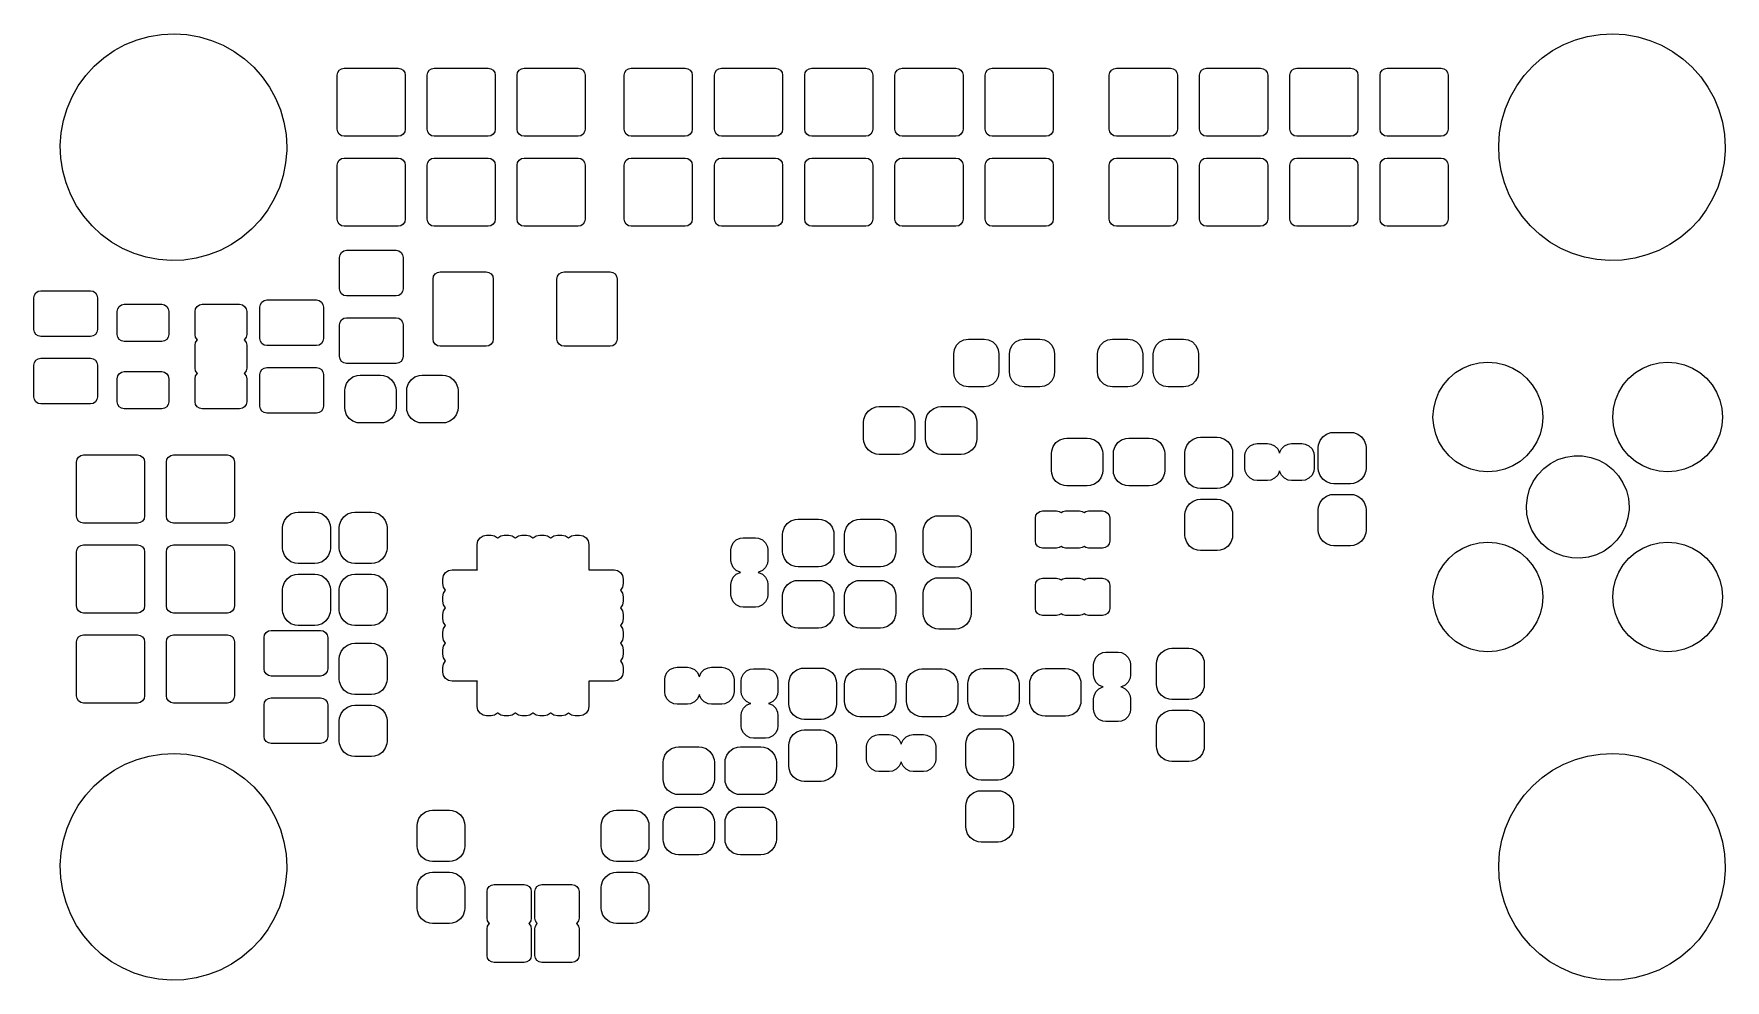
# Model space of a CAD drawing. Extents: x 5.34 to 7.23, y -5.03 to -3.97.
import ezdxf

# ---------------------------------------------------------------- set-up
doc = ezdxf.new("R2010")
doc.units = 0
doc.header["$MEASUREMENT"] = 0
doc.layers.add('BLACK', color=7, linetype='CONTINUOUS')

msp = doc.modelspace()

# ---------------------------------------------------------------- linework, layer by layer
at = {"layer": 'BLACK', "linetype": 'CONTINUOUS'}
for p, q in [((5.43399, -3.9927), (5.44636, -3.98601)), ((5.44636, -3.98601), (5.4594, -3.98074)), ((5.4594, -3.98074), (5.47295, -3.97695)), ((5.47295, -3.97695), (5.48683, -3.97471)), ((5.48683, -3.97471), (5.50088, -3.97402)), ((5.50088, -3.97402), (5.51492, -3.9749)), ((5.51492, -3.9749), (5.52877, -3.97734)), ((5.52877, -3.97734), (5.54226, -3.98132)), ((5.54226, -3.98132), (5.55523, -3.98677)), ((5.55523, -3.98677), (5.56751, -3.99363)), ((7.03399, -3.9927), (7.04636, -3.98601)), ((7.04636, -3.98601), (7.0594, -3.98074)), ((7.0594, -3.98074), (7.07295, -3.97695)), ((7.07295, -3.97695), (7.08683, -3.97471)), ((7.08683, -3.97471), (7.10088, -3.97402)), ((7.10088, -3.97402), (7.11492, -3.9749)), ((7.11492, -3.9749), (7.12877, -3.97734)), ((7.12877, -3.97734), (7.14226, -3.98132)), ((7.14226, -3.98132), (7.15523, -3.98677)), ((7.15523, -3.98677), (7.16751, -3.99363)), ((5.41185, -4.00999), (5.42244, -4.00072)), ((5.42244, -4.00072), (5.43399, -3.9927)), ((5.56751, -3.99363), (5.57894, -4.00182)), ((5.57894, -4.00182), (5.58939, -4.01123)), ((7.01185, -4.00999), (7.02244, -4.00072)), ((7.02244, -4.00072), (7.03399, -3.9927)), ((7.16751, -3.99363), (7.17894, -4.00182)), ((7.17894, -4.00182), (7.18939, -4.01123)), ((5.3941, -4.03175), (5.40237, -4.02037)), ((5.40237, -4.02037), (5.41185, -4.00999)), ((5.58939, -4.01123), (5.59873, -4.02175)), ((5.59873, -4.02175), (5.60684, -4.03324)), ((5.68213, -4.02), (5.68273, -4.01699)), ((5.68213, -4.08), (5.68213, -4.02)), ((5.68273, -4.01699), (5.68443, -4.01443)), ((5.68443, -4.01443), (5.68699, -4.01273)), ((5.68699, -4.01273), (5.69, -4.01213)), ((5.69, -4.01213), (5.75, -4.01213)), ((5.75, -4.01213), (5.75301, -4.01273)), ((5.75301, -4.01273), (5.75557, -4.01443)), ((5.75557, -4.01443), (5.75727, -4.01699)), ((5.75727, -4.01699), (5.75787, -4.02)), ((5.75787, -4.02), (5.75787, -4.08)), ((5.78213, -4.02), (5.78273, -4.01699)), ((5.78213, -4.08), (5.78213, -4.02)), ((5.78273, -4.01699), (5.78443, -4.01443)), ((5.78443, -4.01443), (5.78699, -4.01273)), ((5.78699, -4.01273), (5.79, -4.01213)), ((5.79, -4.01213), (5.85, -4.01213)), ((5.85, -4.01213), (5.85301, -4.01273)), ((5.85301, -4.01273), (5.85557, -4.01443)), ((5.85557, -4.01443), (5.85727, -4.01699)), ((5.85727, -4.01699), (5.85787, -4.02)), ((5.85787, -4.02), (5.85787, -4.08)), ((5.88213, -4.02), (5.88273, -4.01699)), ((5.88213, -4.08), (5.88213, -4.02)), ((5.88273, -4.01699), (5.88443, -4.01443)), ((5.88443, -4.01443), (5.88699, -4.01273)), ((5.88699, -4.01273), (5.89, -4.01213)), ((5.89, -4.01213), (5.95, -4.01213)), ((5.95, -4.01213), (5.95301, -4.01273)), ((5.95301, -4.01273), (5.95557, -4.01443)), ((5.95557, -4.01443), (5.95727, -4.01699)), ((5.95727, -4.01699), (5.95787, -4.02)), ((5.95787, -4.02), (5.95787, -4.08)), ((6.00134, -4.02), (6.00194, -4.01699)), ((6.00134, -4.08), (6.00134, -4.02)), ((6.00194, -4.01699), (6.00364, -4.01443)), ((6.00364, -4.01443), (6.0062, -4.01273)), ((6.0062, -4.01273), (6.00921, -4.01213)), ((6.00921, -4.01213), (6.06921, -4.01213)), ((6.06921, -4.01213), (6.07223, -4.01273)), ((6.07223, -4.01273), (6.07478, -4.01443)), ((6.07478, -4.01443), (6.07649, -4.01699)), ((6.07649, -4.01699), (6.07709, -4.02)), ((6.07709, -4.02), (6.07709, -4.08)), ((6.10173, -4.02), (6.10233, -4.01699)), ((6.10173, -4.08), (6.10173, -4.02)), ((6.10233, -4.01699), (6.10404, -4.01443)), ((6.10404, -4.01443), (6.10659, -4.01273)), ((6.10659, -4.01273), (6.10961, -4.01213)), ((6.10961, -4.01213), (6.16961, -4.01213)), ((6.16961, -4.01213), (6.17262, -4.01273)), ((6.17262, -4.01273), (6.17517, -4.01443)), ((6.17517, -4.01443), (6.17688, -4.01699)), ((6.17688, -4.01699), (6.17748, -4.02)), ((6.17748, -4.02), (6.17748, -4.08)), ((6.20213, -4.02), (6.20273, -4.01699)), ((6.20213, -4.08), (6.20213, -4.02)), ((6.20273, -4.01699), (6.20443, -4.01443)), ((6.20443, -4.01443), (6.20699, -4.01273)), ((6.20699, -4.01273), (6.21, -4.01213)), ((6.21, -4.01213), (6.27, -4.01213)), ((6.27, -4.01213), (6.27301, -4.01273)), ((6.27301, -4.01273), (6.27557, -4.01443)), ((6.27557, -4.01443), (6.27727, -4.01699)), ((6.27727, -4.01699), (6.27787, -4.02)), ((6.27787, -4.02), (6.27787, -4.08)), ((6.30252, -4.02), (6.30312, -4.01699)), ((6.30252, -4.08), (6.30252, -4.02)), ((6.30312, -4.01699), (6.30483, -4.01443)), ((6.30483, -4.01443), (6.30738, -4.01273)), ((6.30738, -4.01273), (6.31039, -4.01213)), ((6.31039, -4.01213), (6.37039, -4.01213)), ((6.37039, -4.01213), (6.37341, -4.01273)), ((6.37341, -4.01273), (6.37596, -4.01443)), ((6.37596, -4.01443), (6.37767, -4.01699)), ((6.37767, -4.01699), (6.37827, -4.02)), ((6.37827, -4.02), (6.37827, -4.08)), ((6.40291, -4.02), (6.40351, -4.01699)), ((6.40291, -4.08), (6.40291, -4.02)), ((6.40351, -4.01699), (6.40522, -4.01443)), ((6.40522, -4.01443), (6.40777, -4.01273)), ((6.40777, -4.01273), (6.41079, -4.01213)), ((6.41079, -4.01213), (6.47079, -4.01213)), ((6.47079, -4.01213), (6.4738, -4.01273)), ((6.4738, -4.01273), (6.47636, -4.01443)), ((6.47636, -4.01443), (6.47806, -4.01699)), ((6.47806, -4.01699), (6.47866, -4.02)), ((6.47866, -4.02), (6.47866, -4.08)), ((6.54094, -4.02), (6.54154, -4.01699)), ((6.54094, -4.08), (6.54094, -4.02)), ((6.54154, -4.01699), (6.54325, -4.01443)), ((6.54325, -4.01443), (6.54581, -4.01273)), ((6.54581, -4.01273), (6.54882, -4.01213)), ((6.54882, -4.01213), (6.60882, -4.01213)), ((6.60882, -4.01213), (6.61183, -4.01273)), ((6.61183, -4.01273), (6.61439, -4.01443)), ((6.61439, -4.01443), (6.61609, -4.01699)), ((6.61609, -4.01699), (6.61669, -4.02)), ((6.61669, -4.02), (6.61669, -4.08)), ((6.64134, -4.02), (6.64194, -4.01699)), ((6.64134, -4.08), (6.64134, -4.02)), ((6.64194, -4.01699), (6.64364, -4.01443)), ((6.64364, -4.01443), (6.6462, -4.01273)), ((6.6462, -4.01273), (6.64921, -4.01213)), ((6.64921, -4.01213), (6.70921, -4.01213)), ((6.70921, -4.01213), (6.71223, -4.01273)), ((6.71223, -4.01273), (6.71478, -4.01443)), ((6.71478, -4.01443), (6.71649, -4.01699)), ((6.71649, -4.01699), (6.71709, -4.02)), ((6.71709, -4.02), (6.71709, -4.08)), ((6.74173, -4.02), (6.74233, -4.01699)), ((6.74173, -4.08), (6.74173, -4.02)), ((6.74233, -4.01699), (6.74404, -4.01443)), ((6.74404, -4.01443), (6.74659, -4.01273)), ((6.74659, -4.01273), (6.74961, -4.01213)), ((6.74961, -4.01213), (6.80961, -4.01213)), ((6.80961, -4.01213), (6.81262, -4.01273)), ((6.81262, -4.01273), (6.81517, -4.01443)), ((6.81517, -4.01443), (6.81688, -4.01699)), ((6.81688, -4.01699), (6.81748, -4.02)), ((6.81748, -4.02), (6.81748, -4.08)), ((6.84213, -4.02), (6.84273, -4.01699)), ((6.84213, -4.08), (6.84213, -4.02)), ((6.84273, -4.01699), (6.84443, -4.01443)), ((6.84443, -4.01443), (6.84699, -4.01273)), ((6.84699, -4.01273), (6.85, -4.01213)), ((6.85, -4.01213), (6.91, -4.01213)), ((6.91, -4.01213), (6.91301, -4.01273)), ((6.91301, -4.01273), (6.91557, -4.01443)), ((6.91557, -4.01443), (6.91727, -4.01699)), ((6.91727, -4.01699), (6.91787, -4.02)), ((6.91787, -4.02), (6.91787, -4.08)), ((6.9941, -4.03175), (7.00237, -4.02037)), ((7.00237, -4.02037), (7.01185, -4.00999)), ((7.18939, -4.01123), (7.19873, -4.02175)), ((7.19873, -4.02175), (7.20684, -4.03324)), ((5.38161, -4.05691), (5.38715, -4.04398)), ((5.38715, -4.04398), (5.3941, -4.03175)), ((5.60684, -4.03324), (5.61362, -4.04556)), ((6.98161, -4.05691), (6.98715, -4.04398)), ((6.98715, -4.04398), (6.9941, -4.03175)), ((7.20684, -4.03324), (7.21362, -4.04556)), ((5.37755, -4.07038), (5.38161, -4.05691)), ((5.61362, -4.04556), (5.61898, -4.05857)), ((5.61898, -4.05857), (5.62285, -4.07209)), ((6.97755, -4.07038), (6.98161, -4.05691)), ((7.21362, -4.04556), (7.21898, -4.05857)), ((7.21898, -4.05857), (7.22285, -4.07209)), ((5.37501, -4.08421), (5.37755, -4.07038)), ((5.62285, -4.07209), (5.6252, -4.08596)), ((5.68273, -4.08301), (5.68213, -4.08)), ((5.75787, -4.08), (5.75727, -4.08301)), ((5.78273, -4.08301), (5.78213, -4.08)), ((5.85787, -4.08), (5.85727, -4.08301)), ((5.88273, -4.08301), (5.88213, -4.08)), ((5.95787, -4.08), (5.95727, -4.08301)), ((6.00194, -4.08301), (6.00134, -4.08)), ((6.07709, -4.08), (6.07649, -4.08301)), ((6.10233, -4.08301), (6.10173, -4.08)), ((6.17748, -4.08), (6.17688, -4.08301)), ((6.20273, -4.08301), (6.20213, -4.08)), ((6.27787, -4.08), (6.27727, -4.08301)), ((6.30312, -4.08301), (6.30252, -4.08)), ((6.37827, -4.08), (6.37767, -4.08301)), ((6.40351, -4.08301), (6.40291, -4.08)), ((6.47866, -4.08), (6.47806, -4.08301)), ((6.54154, -4.08301), (6.54094, -4.08)), ((6.61669, -4.08), (6.61609, -4.08301)), ((6.64194, -4.08301), (6.64134, -4.08)), ((6.71709, -4.08), (6.71649, -4.08301)), ((6.74233, -4.08301), (6.74173, -4.08)), ((6.81748, -4.08), (6.81688, -4.08301)), ((6.84273, -4.08301), (6.84213, -4.08)), ((6.91787, -4.08), (6.91727, -4.08301)), ((6.97501, -4.08421), (6.97755, -4.07038)), ((7.22285, -4.07209), (7.2252, -4.08596)), ((5.37403, -4.09824), (5.37501, -4.08421)), ((5.37462, -4.11229), (5.37403, -4.09824)), ((5.6252, -4.08596), (5.62598, -4.1)), ((5.62598, -4.1), (5.62594, -4.10352)), ((5.68443, -4.08557), (5.68273, -4.08301)), ((5.68699, -4.08727), (5.68443, -4.08557)), ((5.69, -4.08787), (5.68699, -4.08727)), ((5.75, -4.08787), (5.69, -4.08787)), ((5.75301, -4.08727), (5.75, -4.08787)), ((5.75557, -4.08557), (5.75301, -4.08727)), ((5.75727, -4.08301), (5.75557, -4.08557)), ((5.78443, -4.08557), (5.78273, -4.08301)), ((5.78699, -4.08727), (5.78443, -4.08557)), ((5.79, -4.08787), (5.78699, -4.08727)), ((5.85, -4.08787), (5.79, -4.08787)), ((5.85301, -4.08727), (5.85, -4.08787)), ((5.85557, -4.08557), (5.85301, -4.08727)), ((5.85727, -4.08301), (5.85557, -4.08557)), ((5.88443, -4.08557), (5.88273, -4.08301)), ((5.88699, -4.08727), (5.88443, -4.08557)), ((5.89, -4.08787), (5.88699, -4.08727)), ((5.95, -4.08787), (5.89, -4.08787)), ((5.95301, -4.08727), (5.95, -4.08787)), ((5.95557, -4.08557), (5.95301, -4.08727)), ((5.95727, -4.08301), (5.95557, -4.08557)), ((6.00364, -4.08557), (6.00194, -4.08301)), ((6.0062, -4.08727), (6.00364, -4.08557)), ((6.00921, -4.08787), (6.0062, -4.08727)), ((6.06921, -4.08787), (6.00921, -4.08787)), ((6.07223, -4.08727), (6.06921, -4.08787)), ((6.07478, -4.08557), (6.07223, -4.08727)), ((6.07649, -4.08301), (6.07478, -4.08557)), ((6.10404, -4.08557), (6.10233, -4.08301)), ((6.10659, -4.08727), (6.10404, -4.08557)), ((6.10961, -4.08787), (6.10659, -4.08727)), ((6.16961, -4.08787), (6.10961, -4.08787)), ((6.17262, -4.08727), (6.16961, -4.08787)), ((6.17517, -4.08557), (6.17262, -4.08727)), ((6.17688, -4.08301), (6.17517, -4.08557)), ((6.20443, -4.08557), (6.20273, -4.08301)), ((6.20699, -4.08727), (6.20443, -4.08557)), ((6.21, -4.08787), (6.20699, -4.08727)), ((6.27, -4.08787), (6.21, -4.08787)), ((6.27301, -4.08727), (6.27, -4.08787)), ((6.27557, -4.08557), (6.27301, -4.08727)), ((6.27727, -4.08301), (6.27557, -4.08557)), ((6.30483, -4.08557), (6.30312, -4.08301)), ((6.30738, -4.08727), (6.30483, -4.08557)), ((6.31039, -4.08787), (6.30738, -4.08727)), ((6.37039, -4.08787), (6.31039, -4.08787)), ((6.37341, -4.08727), (6.37039, -4.08787)), ((6.37596, -4.08557), (6.37341, -4.08727)), ((6.37767, -4.08301), (6.37596, -4.08557)), ((6.40522, -4.08557), (6.40351, -4.08301)), ((6.40777, -4.08727), (6.40522, -4.08557)), ((6.41079, -4.08787), (6.40777, -4.08727)), ((6.47079, -4.08787), (6.41079, -4.08787)), ((6.4738, -4.08727), (6.47079, -4.08787)), ((6.47636, -4.08557), (6.4738, -4.08727)), ((6.47806, -4.08301), (6.47636, -4.08557)), ((6.54325, -4.08557), (6.54154, -4.08301)), ((6.54581, -4.08727), (6.54325, -4.08557)), ((6.54882, -4.08787), (6.54581, -4.08727)), ((6.60882, -4.08787), (6.54882, -4.08787)), ((6.61183, -4.08727), (6.60882, -4.08787)), ((6.61439, -4.08557), (6.61183, -4.08727)), ((6.61609, -4.08301), (6.61439, -4.08557)), ((6.64364, -4.08557), (6.64194, -4.08301)), ((6.6462, -4.08727), (6.64364, -4.08557)), ((6.64921, -4.08787), (6.6462, -4.08727)), ((6.70921, -4.08787), (6.64921, -4.08787)), ((6.71223, -4.08727), (6.70921, -4.08787)), ((6.71478, -4.08557), (6.71223, -4.08727)), ((6.71649, -4.08301), (6.71478, -4.08557)), ((6.74404, -4.08557), (6.74233, -4.08301)), ((6.74659, -4.08727), (6.74404, -4.08557)), ((6.74961, -4.08787), (6.74659, -4.08727)), ((6.80961, -4.08787), (6.74961, -4.08787)), ((6.81262, -4.08727), (6.80961, -4.08787)), ((6.81517, -4.08557), (6.81262, -4.08727)), ((6.81688, -4.08301), (6.81517, -4.08557)), ((6.84443, -4.08557), (6.84273, -4.08301)), ((6.84699, -4.08727), (6.84443, -4.08557)), ((6.85, -4.08787), (6.84699, -4.08727)), ((6.91, -4.08787), (6.85, -4.08787)), ((6.91301, -4.08727), (6.91, -4.08787)), ((6.91557, -4.08557), (6.91301, -4.08727)), ((6.91727, -4.08301), (6.91557, -4.08557)), ((6.97403, -4.09824), (6.97501, -4.08421)), ((6.97462, -4.11229), (6.97403, -4.09824)), ((7.2252, -4.08596), (7.22598, -4.1)), ((7.22598, -4.1), (7.22594, -4.10352)), ((5.37677, -4.12619), (5.37462, -4.11229)), ((5.62476, -4.11753), (5.62203, -4.13133)), ((5.62594, -4.10352), (5.62476, -4.11753)), ((5.68213, -4.12), (5.68273, -4.11699)), ((5.68213, -4.18), (5.68213, -4.12)), ((5.68273, -4.11699), (5.68443, -4.11443)), ((5.68443, -4.11443), (5.68699, -4.11273)), ((5.68699, -4.11273), (5.69, -4.11213)), ((5.69, -4.11213), (5.75, -4.11213)), ((5.75, -4.11213), (5.75301, -4.11273)), ((5.75301, -4.11273), (5.75557, -4.11443)), ((5.75557, -4.11443), (5.75727, -4.11699)), ((5.75727, -4.11699), (5.75787, -4.12)), ((5.75787, -4.12), (5.75787, -4.18)), ((5.78213, -4.12), (5.78273, -4.11699)), ((5.78213, -4.18), (5.78213, -4.12)), ((5.78273, -4.11699), (5.78443, -4.11443)), ((5.78443, -4.11443), (5.78699, -4.11273)), ((5.78699, -4.11273), (5.79, -4.11213)), ((5.79, -4.11213), (5.85, -4.11213)), ((5.85, -4.11213), (5.85301, -4.11273)), ((5.85301, -4.11273), (5.85557, -4.11443)), ((5.85557, -4.11443), (5.85727, -4.11699)), ((5.85727, -4.11699), (5.85787, -4.12)), ((5.85787, -4.12), (5.85787, -4.18)), ((5.88213, -4.12), (5.88273, -4.11699)), ((5.88213, -4.18), (5.88213, -4.12)), ((5.88273, -4.11699), (5.88443, -4.11443)), ((5.88443, -4.11443), (5.88699, -4.11273)), ((5.88699, -4.11273), (5.89, -4.11213)), ((5.89, -4.11213), (5.95, -4.11213)), ((5.95, -4.11213), (5.95301, -4.11273)), ((5.95301, -4.11273), (5.95557, -4.11443)), ((5.95557, -4.11443), (5.95727, -4.11699)), ((5.95727, -4.11699), (5.95787, -4.12)), ((5.95787, -4.12), (5.95787, -4.18)), ((6.00134, -4.12), (6.00194, -4.11699)), ((6.00134, -4.18), (6.00134, -4.12)), ((6.00194, -4.11699), (6.00364, -4.11443)), ((6.00364, -4.11443), (6.0062, -4.11273)), ((6.0062, -4.11273), (6.00921, -4.11213)), ((6.00921, -4.11213), (6.06921, -4.11213)), ((6.06921, -4.11213), (6.07223, -4.11273)), ((6.07223, -4.11273), (6.07478, -4.11443)), ((6.07478, -4.11443), (6.07649, -4.11699)), ((6.07649, -4.11699), (6.07709, -4.12)), ((6.07709, -4.12), (6.07709, -4.18)), ((6.10173, -4.12), (6.10233, -4.11699)), ((6.10173, -4.18), (6.10173, -4.12)), ((6.10233, -4.11699), (6.10404, -4.11443)), ((6.10404, -4.11443), (6.10659, -4.11273)), ((6.10659, -4.11273), (6.10961, -4.11213)), ((6.10961, -4.11213), (6.16961, -4.11213)), ((6.16961, -4.11213), (6.17262, -4.11273)), ((6.17262, -4.11273), (6.17517, -4.11443)), ((6.17517, -4.11443), (6.17688, -4.11699)), ((6.17688, -4.11699), (6.17748, -4.12)), ((6.17748, -4.12), (6.17748, -4.18)), ((6.20213, -4.12), (6.20273, -4.11699)), ((6.20213, -4.18), (6.20213, -4.12)), ((6.20273, -4.11699), (6.20443, -4.11443)), ((6.20443, -4.11443), (6.20699, -4.11273)), ((6.20699, -4.11273), (6.21, -4.11213)), ((6.21, -4.11213), (6.27, -4.11213)), ((6.27, -4.11213), (6.27301, -4.11273)), ((6.27301, -4.11273), (6.27557, -4.11443)), ((6.27557, -4.11443), (6.27727, -4.11699)), ((6.27727, -4.11699), (6.27787, -4.12)), ((6.27787, -4.12), (6.27787, -4.18)), ((6.30252, -4.12), (6.30312, -4.11699)), ((6.30252, -4.18), (6.30252, -4.12)), ((6.30312, -4.11699), (6.30483, -4.11443)), ((6.30483, -4.11443), (6.30738, -4.11273)), ((6.30738, -4.11273), (6.31039, -4.11213)), ((6.31039, -4.11213), (6.37039, -4.11213)), ((6.37039, -4.11213), (6.37341, -4.11273)), ((6.37341, -4.11273), (6.37596, -4.11443)), ((6.37596, -4.11443), (6.37767, -4.11699)), ((6.37767, -4.11699), (6.37827, -4.12)), ((6.37827, -4.12), (6.37827, -4.18)), ((6.40291, -4.12), (6.40351, -4.11699)), ((6.40291, -4.18), (6.40291, -4.12)), ((6.40351, -4.11699), (6.40522, -4.11443)), ((6.40522, -4.11443), (6.40777, -4.11273)), ((6.40777, -4.11273), (6.41079, -4.11213)), ((6.41079, -4.11213), (6.47079, -4.11213)), ((6.47079, -4.11213), (6.4738, -4.11273)), ((6.4738, -4.11273), (6.47636, -4.11443)), ((6.47636, -4.11443), (6.47806, -4.11699)), ((6.47806, -4.11699), (6.47866, -4.12)), ((6.47866, -4.12), (6.47866, -4.18)), ((6.54094, -4.12), (6.54154, -4.11699)), ((6.54094, -4.18), (6.54094, -4.12)), ((6.54154, -4.11699), (6.54325, -4.11443)), ((6.54325, -4.11443), (6.54581, -4.11273)), ((6.54581, -4.11273), (6.54882, -4.11213)), ((6.54882, -4.11213), (6.60882, -4.11213)), ((6.60882, -4.11213), (6.61183, -4.11273)), ((6.61183, -4.11273), (6.61439, -4.11443)), ((6.61439, -4.11443), (6.61609, -4.11699)), ((6.61609, -4.11699), (6.61669, -4.12)), ((6.61669, -4.12), (6.61669, -4.18)), ((6.64134, -4.12), (6.64194, -4.11699)), ((6.64134, -4.18), (6.64134, -4.12)), ((6.64194, -4.11699), (6.64364, -4.11443)), ((6.64364, -4.11443), (6.6462, -4.11273)), ((6.6462, -4.11273), (6.64921, -4.11213)), ((6.64921, -4.11213), (6.70921, -4.11213)), ((6.70921, -4.11213), (6.71223, -4.11273)), ((6.71223, -4.11273), (6.71478, -4.11443)), ((6.71478, -4.11443), (6.71649, -4.11699)), ((6.71649, -4.11699), (6.71709, -4.12)), ((6.71709, -4.12), (6.71709, -4.18)), ((6.74173, -4.12), (6.74233, -4.11699)), ((6.74173, -4.18), (6.74173, -4.12)), ((6.74233, -4.11699), (6.74404, -4.11443)), ((6.74404, -4.11443), (6.74659, -4.11273)), ((6.74659, -4.11273), (6.74961, -4.11213)), ((6.74961, -4.11213), (6.80961, -4.11213)), ((6.80961, -4.11213), (6.81262, -4.11273)), ((6.81262, -4.11273), (6.81517, -4.11443)), ((6.81517, -4.11443), (6.81688, -4.11699)), ((6.81688, -4.11699), (6.81748, -4.12)), ((6.81748, -4.12), (6.81748, -4.18)), ((6.84213, -4.12), (6.84273, -4.11699)), ((6.84213, -4.18), (6.84213, -4.12)), ((6.84273, -4.11699), (6.84443, -4.11443)), ((6.84443, -4.11443), (6.84699, -4.11273)), ((6.84699, -4.11273), (6.85, -4.11213)), ((6.85, -4.11213), (6.91, -4.11213)), ((6.91, -4.11213), (6.91301, -4.11273)), ((6.91301, -4.11273), (6.91557, -4.11443)), ((6.91557, -4.11443), (6.91727, -4.11699)), ((6.91727, -4.11699), (6.91787, -4.12)), ((6.91787, -4.12), (6.91787, -4.18)), ((6.97677, -4.12619), (6.97462, -4.11229)), ((7.22476, -4.11753), (7.22203, -4.13133)), ((7.22594, -4.10352), (7.22476, -4.11753)), ((5.38046, -4.13977), (5.37677, -4.12619)), ((5.62203, -4.13133), (5.61777, -4.14474)), ((6.98046, -4.13977), (6.97677, -4.12619)), ((7.22203, -4.13133), (7.21777, -4.14474)), ((5.38563, -4.15284), (5.38046, -4.13977)), ((5.39224, -4.16526), (5.38563, -4.15284)), ((5.61205, -4.15759), (5.60493, -4.16972)), ((5.61777, -4.14474), (5.61205, -4.15759)), ((6.98563, -4.15284), (6.98046, -4.13977)), ((6.99224, -4.16526), (6.98563, -4.15284)), ((7.21205, -4.15759), (7.20493, -4.16972)), ((7.21777, -4.14474), (7.21205, -4.15759)), ((5.40018, -4.17687), (5.39224, -4.16526)), ((5.60493, -4.16972), (5.59651, -4.18098)), ((7.00018, -4.17687), (6.99224, -4.16526)), ((7.20493, -4.16972), (7.19651, -4.18098)), ((5.40937, -4.18752), (5.40018, -4.17687)), ((5.41969, -4.19707), (5.40937, -4.18752)), ((5.58688, -4.19123), (5.57617, -4.20035)), ((5.59651, -4.18098), (5.58688, -4.19123)), ((5.68273, -4.18301), (5.68213, -4.18)), ((5.68443, -4.18557), (5.68273, -4.18301)), ((5.68699, -4.18727), (5.68443, -4.18557)), ((5.69, -4.18787), (5.68699, -4.18727)), ((5.75, -4.18787), (5.69, -4.18787)), ((5.75301, -4.18727), (5.75, -4.18787)), ((5.75557, -4.18557), (5.75301, -4.18727)), ((5.75727, -4.18301), (5.75557, -4.18557)), ((5.75787, -4.18), (5.75727, -4.18301)), ((5.78273, -4.18301), (5.78213, -4.18)), ((5.78443, -4.18557), (5.78273, -4.18301)), ((5.78699, -4.18727), (5.78443, -4.18557)), ((5.79, -4.18787), (5.78699, -4.18727)), ((5.85, -4.18787), (5.79, -4.18787)), ((5.85301, -4.18727), (5.85, -4.18787)), ((5.85557, -4.18557), (5.85301, -4.18727)), ((5.85727, -4.18301), (5.85557, -4.18557)), ((5.85787, -4.18), (5.85727, -4.18301)), ((5.88273, -4.18301), (5.88213, -4.18)), ((5.88443, -4.18557), (5.88273, -4.18301)), ((5.88699, -4.18727), (5.88443, -4.18557)), ((5.89, -4.18787), (5.88699, -4.18727)), ((5.95, -4.18787), (5.89, -4.18787)), ((5.95301, -4.18727), (5.95, -4.18787)), ((5.95557, -4.18557), (5.95301, -4.18727)), ((5.95727, -4.18301), (5.95557, -4.18557)), ((5.95787, -4.18), (5.95727, -4.18301)), ((6.00194, -4.18301), (6.00134, -4.18)), ((6.00364, -4.18557), (6.00194, -4.18301)), ((6.0062, -4.18727), (6.00364, -4.18557)), ((6.00921, -4.18787), (6.0062, -4.18727)), ((6.06921, -4.18787), (6.00921, -4.18787)), ((6.07223, -4.18727), (6.06921, -4.18787)), ((6.07478, -4.18557), (6.07223, -4.18727)), ((6.07649, -4.18301), (6.07478, -4.18557)), ((6.07709, -4.18), (6.07649, -4.18301)), ((6.10233, -4.18301), (6.10173, -4.18)), ((6.10404, -4.18557), (6.10233, -4.18301)), ((6.10659, -4.18727), (6.10404, -4.18557)), ((6.10961, -4.18787), (6.10659, -4.18727)), ((6.16961, -4.18787), (6.10961, -4.18787)), ((6.17262, -4.18727), (6.16961, -4.18787)), ((6.17517, -4.18557), (6.17262, -4.18727)), ((6.17688, -4.18301), (6.17517, -4.18557)), ((6.17748, -4.18), (6.17688, -4.18301)), ((6.20273, -4.18301), (6.20213, -4.18)), ((6.20443, -4.18557), (6.20273, -4.18301)), ((6.20699, -4.18727), (6.20443, -4.18557)), ((6.21, -4.18787), (6.20699, -4.18727)), ((6.27, -4.18787), (6.21, -4.18787)), ((6.27301, -4.18727), (6.27, -4.18787)), ((6.27557, -4.18557), (6.27301, -4.18727)), ((6.27727, -4.18301), (6.27557, -4.18557)), ((6.27787, -4.18), (6.27727, -4.18301)), ((6.30312, -4.18301), (6.30252, -4.18)), ((6.30483, -4.18557), (6.30312, -4.18301)), ((6.30738, -4.18727), (6.30483, -4.18557)), ((6.31039, -4.18787), (6.30738, -4.18727)), ((6.37039, -4.18787), (6.31039, -4.18787)), ((6.37341, -4.18727), (6.37039, -4.18787)), ((6.37596, -4.18557), (6.37341, -4.18727)), ((6.37767, -4.18301), (6.37596, -4.18557)), ((6.37827, -4.18), (6.37767, -4.18301)), ((6.40351, -4.18301), (6.40291, -4.18)), ((6.40522, -4.18557), (6.40351, -4.18301)), ((6.40777, -4.18727), (6.40522, -4.18557)), ((6.41079, -4.18787), (6.40777, -4.18727)), ((6.47079, -4.18787), (6.41079, -4.18787)), ((6.4738, -4.18727), (6.47079, -4.18787)), ((6.47636, -4.18557), (6.4738, -4.18727)), ((6.47806, -4.18301), (6.47636, -4.18557)), ((6.47866, -4.18), (6.47806, -4.18301)), ((6.54154, -4.18301), (6.54094, -4.18)), ((6.54325, -4.18557), (6.54154, -4.18301)), ((6.54581, -4.18727), (6.54325, -4.18557)), ((6.54882, -4.18787), (6.54581, -4.18727)), ((6.60882, -4.18787), (6.54882, -4.18787)), ((6.61183, -4.18727), (6.60882, -4.18787)), ((6.61439, -4.18557), (6.61183, -4.18727)), ((6.61609, -4.18301), (6.61439, -4.18557)), ((6.61669, -4.18), (6.61609, -4.18301)), ((6.64194, -4.18301), (6.64134, -4.18)), ((6.64364, -4.18557), (6.64194, -4.18301)), ((6.6462, -4.18727), (6.64364, -4.18557)), ((6.64921, -4.18787), (6.6462, -4.18727)), ((6.70921, -4.18787), (6.64921, -4.18787)), ((6.71223, -4.18727), (6.70921, -4.18787)), ((6.71478, -4.18557), (6.71223, -4.18727)), ((6.71649, -4.18301), (6.71478, -4.18557)), ((6.71709, -4.18), (6.71649, -4.18301)), ((6.74233, -4.18301), (6.74173, -4.18)), ((6.74404, -4.18557), (6.74233, -4.18301)), ((6.74659, -4.18727), (6.74404, -4.18557)), ((6.74961, -4.18787), (6.74659, -4.18727)), ((6.80961, -4.18787), (6.74961, -4.18787)), ((6.81262, -4.18727), (6.80961, -4.18787)), ((6.81517, -4.18557), (6.81262, -4.18727)), ((6.81688, -4.18301), (6.81517, -4.18557)), ((6.81748, -4.18), (6.81688, -4.18301)), ((6.84273, -4.18301), (6.84213, -4.18)), ((6.84443, -4.18557), (6.84273, -4.18301)), ((6.84699, -4.18727), (6.84443, -4.18557)), ((6.85, -4.18787), (6.84699, -4.18727)), ((6.91, -4.18787), (6.85, -4.18787)), ((6.91301, -4.18727), (6.91, -4.18787)), ((6.91557, -4.18557), (6.91301, -4.18727)), ((6.91727, -4.18301), (6.91557, -4.18557)), ((6.91787, -4.18), (6.91727, -4.18301)), ((7.00937, -4.18752), (7.00018, -4.17687)), ((7.01969, -4.19707), (7.00937, -4.18752)), ((7.18688, -4.19123), (7.17617, -4.20035)), ((7.19651, -4.18098), (7.18688, -4.19123)), ((5.43102, -4.20542), (5.41969, -4.19707)), ((5.4432, -4.21245), (5.43102, -4.20542)), ((5.45609, -4.21808), (5.4432, -4.21245)), ((5.56451, -4.20822), (5.55204, -4.21473)), ((5.57617, -4.20035), (5.56451, -4.20822)), ((7.03102, -4.20542), (7.01969, -4.19707)), ((7.0432, -4.21245), (7.03102, -4.20542)), ((7.05609, -4.21808), (7.0432, -4.21245)), ((7.16451, -4.20822), (7.15204, -4.21473)), ((7.17617, -4.20035), (7.16451, -4.20822)), ((5.46952, -4.22224), (5.45609, -4.21808)), ((5.48334, -4.22488), (5.46952, -4.22224)), ((5.49736, -4.22596), (5.48334, -4.22488)), ((5.51142, -4.22547), (5.49736, -4.22596)), ((5.52533, -4.22341), (5.51142, -4.22547)), ((5.53893, -4.21982), (5.52533, -4.22341)), ((5.55204, -4.21473), (5.53893, -4.21982)), ((5.68463, -4.2225), (5.68523, -4.21949)), ((5.68463, -4.2575), (5.68463, -4.2225)), ((5.68523, -4.21949), (5.68693, -4.21693)), ((5.68693, -4.21693), (5.68949, -4.21523)), ((5.68949, -4.21523), (5.6925, -4.21463)), ((5.6925, -4.21463), (5.7475, -4.21463)), ((5.7475, -4.21463), (5.75051, -4.21523)), ((5.75051, -4.21523), (5.75307, -4.21693)), ((5.75307, -4.21693), (5.75477, -4.21949)), ((5.75477, -4.21949), (5.75537, -4.2225)), ((5.75537, -4.2225), (5.75537, -4.2575)), ((7.06952, -4.22224), (7.05609, -4.21808)), ((7.08334, -4.22488), (7.06952, -4.22224)), ((7.09736, -4.22596), (7.08334, -4.22488)), ((7.11142, -4.22547), (7.09736, -4.22596)), ((7.12533, -4.22341), (7.11142, -4.22547)), ((7.13893, -4.21982), (7.12533, -4.22341)), ((7.15204, -4.21473), (7.13893, -4.21982)), ((5.78874, -4.24654), (5.78934, -4.24352)), ((5.78874, -4.31346), (5.78874, -4.24654)), ((5.78934, -4.24352), (5.79105, -4.24097)), ((5.79105, -4.24097), (5.7936, -4.23926)), ((5.7936, -4.23926), (5.79661, -4.23866)), ((5.79661, -4.23866), (5.8478, -4.23866)), ((5.8478, -4.23866), (5.85081, -4.23926)), ((5.85081, -4.23926), (5.85336, -4.24097)), ((5.85336, -4.24097), (5.85507, -4.24352)), ((5.85507, -4.24352), (5.85567, -4.24654)), ((5.85567, -4.24654), (5.85567, -4.31346)), ((5.92654, -4.24654), (5.92713, -4.24352)), ((5.92654, -4.31346), (5.92654, -4.24654)), ((5.92713, -4.24352), (5.92884, -4.24097)), ((5.92884, -4.24097), (5.9314, -4.23926)), ((5.9314, -4.23926), (5.93441, -4.23866)), ((5.93441, -4.23866), (5.98559, -4.23866)), ((5.98559, -4.23866), (5.9886, -4.23926)), ((5.9886, -4.23926), (5.99116, -4.24097)), ((5.99116, -4.24097), (5.99287, -4.24352)), ((5.99287, -4.24352), (5.99346, -4.24654)), ((5.99346, -4.24654), (5.99346, -4.31346)), ((5.34463, -4.2675), (5.34523, -4.26449)), ((5.34463, -4.3025), (5.34463, -4.2675)), ((5.34523, -4.26449), (5.34693, -4.26193)), ((5.34693, -4.26193), (5.34949, -4.26023)), ((5.34949, -4.26023), (5.3525, -4.25963)), ((5.3525, -4.25963), (5.4075, -4.25963)), ((5.4075, -4.25963), (5.41051, -4.26023)), ((5.41051, -4.26023), (5.41307, -4.26193)), ((5.41307, -4.26193), (5.41477, -4.26449)), ((5.41477, -4.26449), (5.41537, -4.2675)), ((5.41537, -4.2675), (5.41537, -4.3025)), ((5.59835, -4.27219), (5.6009, -4.27048)), ((5.6009, -4.27048), (5.60392, -4.26988)), ((5.60392, -4.26988), (5.65892, -4.26988)), ((5.65892, -4.26988), (5.66193, -4.27048)), ((5.66193, -4.27048), (5.66449, -4.27219)), ((5.68523, -4.26051), (5.68463, -4.2575)), ((5.68693, -4.26307), (5.68523, -4.26051)), ((5.68949, -4.26477), (5.68693, -4.26307)), ((5.6925, -4.26537), (5.68949, -4.26477)), ((5.7475, -4.26537), (5.6925, -4.26537)), ((5.75051, -4.26477), (5.7475, -4.26537)), ((5.75307, -4.26307), (5.75051, -4.26477)), ((5.75477, -4.26051), (5.75307, -4.26307)), ((5.75537, -4.2575), (5.75477, -4.26051)), ((5.43732, -4.28256), (5.43792, -4.27955)), ((5.43732, -4.30815), (5.43732, -4.28256)), ((5.43792, -4.27955), (5.43963, -4.27699)), ((5.43963, -4.27699), (5.44218, -4.27528)), ((5.44218, -4.27528), (5.4452, -4.27469)), ((5.4452, -4.27469), (5.48693, -4.27469)), ((5.48693, -4.27469), (5.48994, -4.27528)), ((5.48994, -4.27528), (5.4925, -4.27699)), ((5.4925, -4.27699), (5.4942, -4.27955)), ((5.4942, -4.27955), (5.4948, -4.28256)), ((5.4948, -4.28256), (5.4948, -4.30815)), ((5.52394, -4.28256), (5.52454, -4.27955)), ((5.52394, -4.30815), (5.52394, -4.28256)), ((5.52454, -4.27955), (5.52624, -4.27699)), ((5.52624, -4.27699), (5.5288, -4.27528)), ((5.5288, -4.27528), (5.53181, -4.27469)), ((5.53181, -4.27469), (5.57354, -4.27469)), ((5.57354, -4.27469), (5.57656, -4.27528)), ((5.57656, -4.27528), (5.57911, -4.27699)), ((5.57911, -4.27699), (5.58082, -4.27955)), ((5.58082, -4.27955), (5.58142, -4.28256)), ((5.58142, -4.28256), (5.58142, -4.30815)), ((5.59604, -4.27776), (5.59664, -4.27474)), ((5.59604, -4.31276), (5.59604, -4.27776)), ((5.59664, -4.27474), (5.59835, -4.27219)), ((5.66449, -4.27219), (5.66619, -4.27474)), ((5.66619, -4.27474), (5.66679, -4.27776)), ((5.66679, -4.27776), (5.66679, -4.31276)), ((5.34523, -4.30551), (5.34463, -4.3025)), ((5.34693, -4.30807), (5.34523, -4.30551)), ((5.34949, -4.30977), (5.34693, -4.30807)), ((5.41307, -4.30807), (5.41051, -4.30977)), ((5.41477, -4.30551), (5.41307, -4.30807)), ((5.41537, -4.3025), (5.41477, -4.30551)), ((5.43792, -4.31116), (5.43732, -4.30815)), ((5.4948, -4.30815), (5.4942, -4.31116)), ((5.52454, -4.31116), (5.52394, -4.30815)), ((5.58142, -4.30815), (5.58082, -4.31116)), ((5.68463, -4.2975), (5.68523, -4.29449)), ((5.68463, -4.3325), (5.68463, -4.2975)), ((5.68523, -4.29449), (5.68693, -4.29193)), ((5.68693, -4.29193), (5.68949, -4.29023)), ((5.68949, -4.29023), (5.6925, -4.28963)), ((5.6925, -4.28963), (5.7475, -4.28963)), ((5.7475, -4.28963), (5.75051, -4.29023)), ((5.75051, -4.29023), (5.75307, -4.29193)), ((5.75307, -4.29193), (5.75477, -4.29449)), ((5.75477, -4.29449), (5.75537, -4.2975)), ((5.75537, -4.2975), (5.75537, -4.3325)), ((5.3525, -4.31037), (5.34949, -4.30977)), ((5.4075, -4.31037), (5.3525, -4.31037)), ((5.41051, -4.30977), (5.4075, -4.31037)), ((5.43963, -4.31372), (5.43792, -4.31116)), ((5.44218, -4.31542), (5.43963, -4.31372)), ((5.4452, -4.31602), (5.44218, -4.31542)), ((5.48693, -4.31602), (5.4452, -4.31602)), ((5.48994, -4.31542), (5.48693, -4.31602)), ((5.4925, -4.31372), (5.48994, -4.31542)), ((5.4942, -4.31116), (5.4925, -4.31372)), ((5.52394, -4.31996), (5.52454, -4.31695)), ((5.52394, -4.34555), (5.52394, -4.31996)), ((5.52624, -4.31372), (5.52454, -4.31116)), ((5.52454, -4.31695), (5.52624, -4.31439)), ((5.52675, -4.31406), (5.52624, -4.31372)), ((5.52624, -4.31439), (5.52675, -4.31406)), ((5.57911, -4.31372), (5.57861, -4.31406)), ((5.57861, -4.31406), (5.57911, -4.31439)), ((5.58082, -4.31116), (5.57911, -4.31372)), ((5.57911, -4.31439), (5.58082, -4.31695)), ((5.58082, -4.31695), (5.58142, -4.31996)), ((5.58142, -4.31996), (5.58142, -4.34555)), ((5.59664, -4.31577), (5.59604, -4.31276)), ((5.59835, -4.31832), (5.59664, -4.31577)), ((5.6009, -4.32003), (5.59835, -4.31832)), ((5.60392, -4.32063), (5.6009, -4.32003)), ((5.65892, -4.32063), (5.60392, -4.32063)), ((5.66193, -4.32003), (5.65892, -4.32063)), ((5.66449, -4.31832), (5.66193, -4.32003)), ((5.66619, -4.31577), (5.66449, -4.31832)), ((5.66679, -4.31276), (5.66619, -4.31577)), ((5.78934, -4.31648), (5.78874, -4.31346)), ((5.79105, -4.31903), (5.78934, -4.31648)), ((5.7936, -4.32074), (5.79105, -4.31903)), ((5.79661, -4.32134), (5.7936, -4.32074)), ((5.8478, -4.32134), (5.79661, -4.32134)), ((5.85081, -4.32074), (5.8478, -4.32134)), ((5.85336, -4.31903), (5.85081, -4.32074)), ((5.85507, -4.31648), (5.85336, -4.31903)), ((5.85567, -4.31346), (5.85507, -4.31648)), ((5.92713, -4.31648), (5.92654, -4.31346)), ((5.92884, -4.31903), (5.92713, -4.31648)), ((5.9314, -4.32074), (5.92884, -4.31903)), ((5.93441, -4.32134), (5.9314, -4.32074)), ((5.98559, -4.32134), (5.93441, -4.32134)), ((5.9886, -4.32074), (5.98559, -4.32134)), ((5.99116, -4.31903), (5.9886, -4.32074)), ((5.99287, -4.31648), (5.99116, -4.31903)), ((5.99346, -4.31346), (5.99287, -4.31648)), ((6.36789, -4.32991), (6.3687, -4.32482)), ((6.3687, -4.32482), (6.37104, -4.32022)), ((6.37104, -4.32022), (6.37469, -4.31657)), ((6.37469, -4.31657), (6.37929, -4.31423)), ((6.37929, -4.31423), (6.38438, -4.31343)), ((6.38438, -4.31343), (6.4016, -4.31343)), ((6.4016, -4.31343), (6.4067, -4.31423)), ((6.4067, -4.31423), (6.41129, -4.31657)), ((6.41129, -4.31657), (6.41494, -4.32022)), ((6.41494, -4.32022), (6.41728, -4.32482)), ((6.41728, -4.32482), (6.41809, -4.32991)), ((6.4299, -4.32991), (6.43071, -4.32482)), ((6.43071, -4.32482), (6.43305, -4.32022)), ((6.43305, -4.32022), (6.4367, -4.31657)), ((6.4367, -4.31657), (6.44129, -4.31423)), ((6.44129, -4.31423), (6.44639, -4.31343)), ((6.44639, -4.31343), (6.46361, -4.31343)), ((6.46361, -4.31343), (6.46871, -4.31423)), ((6.46871, -4.31423), (6.4733, -4.31657)), ((6.4733, -4.31657), (6.47695, -4.32022)), ((6.47695, -4.32022), (6.47929, -4.32482)), ((6.47929, -4.32482), (6.4801, -4.32991)), ((6.52789, -4.32991), (6.5287, -4.32482)), ((6.5287, -4.32482), (6.53104, -4.32022)), ((6.53104, -4.32022), (6.53469, -4.31657)), ((6.53469, -4.31657), (6.53929, -4.31423)), ((6.53929, -4.31423), (6.54438, -4.31343)), ((6.54438, -4.31343), (6.5616, -4.31343)), ((6.5616, -4.31343), (6.5667, -4.31423)), ((6.5667, -4.31423), (6.57129, -4.31657)), ((6.57129, -4.31657), (6.57494, -4.32022)), ((6.57494, -4.32022), (6.57728, -4.32482)), ((6.57728, -4.32482), (6.57809, -4.32991)), ((6.5899, -4.32991), (6.59071, -4.32482)), ((6.59071, -4.32482), (6.59305, -4.32022)), ((6.59305, -4.32022), (6.5967, -4.31657)), ((6.5967, -4.31657), (6.60129, -4.31423)), ((6.60129, -4.31423), (6.60639, -4.31343)), ((6.60639, -4.31343), (6.62361, -4.31343)), ((6.62361, -4.31343), (6.62871, -4.31423)), ((6.62871, -4.31423), (6.6333, -4.31657)), ((6.6333, -4.31657), (6.63695, -4.32022)), ((6.63695, -4.32022), (6.63929, -4.32482)), ((6.63929, -4.32482), (6.6401, -4.32991)), ((5.34463, -4.3425), (5.34523, -4.33949)), ((5.34463, -4.3775), (5.34463, -4.3425)), ((5.34523, -4.33949), (5.34693, -4.33693)), ((5.34693, -4.33693), (5.34949, -4.33523)), ((5.34949, -4.33523), (5.3525, -4.33463)), ((5.3525, -4.33463), (5.4075, -4.33463)), ((5.4075, -4.33463), (5.41051, -4.33523)), ((5.41051, -4.33523), (5.41307, -4.33693)), ((5.41307, -4.33693), (5.41477, -4.33949)), ((5.41477, -4.33949), (5.41537, -4.3425)), ((5.41537, -4.3425), (5.41537, -4.3775)), ((5.52454, -4.34856), (5.52394, -4.34555)), ((5.58142, -4.34555), (5.58082, -4.34856)), ((5.59835, -4.34719), (5.6009, -4.34548)), ((5.6009, -4.34548), (5.60392, -4.34488)), ((5.60392, -4.34488), (5.65892, -4.34488)), ((5.65892, -4.34488), (5.66193, -4.34548)), ((5.66193, -4.34548), (5.66449, -4.34719)), ((5.68523, -4.33551), (5.68463, -4.3325)), ((5.68693, -4.33807), (5.68523, -4.33551)), ((5.68949, -4.33977), (5.68693, -4.33807)), ((5.6925, -4.34037), (5.68949, -4.33977)), ((5.7475, -4.34037), (5.6925, -4.34037)), ((5.75051, -4.33977), (5.7475, -4.34037)), ((5.75307, -4.33807), (5.75051, -4.33977)), ((5.75477, -4.33551), (5.75307, -4.33807)), ((5.75537, -4.3325), (5.75477, -4.33551)), ((6.36789, -4.35009), (6.36789, -4.32991)), ((6.41809, -4.32991), (6.41809, -4.35009)), ((6.4299, -4.35009), (6.4299, -4.32991)), ((6.4801, -4.32991), (6.4801, -4.35009)), ((6.52789, -4.35009), (6.52789, -4.32991)), ((6.57809, -4.32991), (6.57809, -4.35009)), ((6.5899, -4.35009), (6.5899, -4.32991)), ((6.6401, -4.32991), (6.6401, -4.35009)), ((6.92613, -4.35063), (6.9343, -4.34563)), ((6.9343, -4.34563), (6.94314, -4.34196)), ((6.94314, -4.34196), (6.95245, -4.33973)), ((6.95245, -4.33973), (6.962, -4.33898)), ((6.962, -4.33898), (6.97155, -4.33973)), ((6.97155, -4.33973), (6.98086, -4.34196)), ((6.98086, -4.34196), (6.9897, -4.34563)), ((6.9897, -4.34563), (6.99787, -4.35063)), ((7.12613, -4.35063), (7.1343, -4.34563)), ((7.1343, -4.34563), (7.14314, -4.34196)), ((7.14314, -4.34196), (7.15245, -4.33973)), ((7.15245, -4.33973), (7.162, -4.33898)), ((7.162, -4.33898), (7.17155, -4.33973)), ((7.17155, -4.33973), (7.18086, -4.34196)), ((7.18086, -4.34196), (7.1897, -4.34563)), ((7.1897, -4.34563), (7.19787, -4.35063)), ((5.43732, -4.35736), (5.43792, -4.35435)), ((5.43732, -4.38295), (5.43732, -4.35736)), ((5.43792, -4.35435), (5.43963, -4.35179)), ((5.43963, -4.35179), (5.44218, -4.35009)), ((5.44218, -4.35009), (5.4452, -4.34949)), ((5.4452, -4.34949), (5.48693, -4.34949)), ((5.48693, -4.34949), (5.48994, -4.35009)), ((5.48994, -4.35009), (5.4925, -4.35179)), ((5.4925, -4.35179), (5.4942, -4.35435)), ((5.4942, -4.35435), (5.4948, -4.35736)), ((5.4948, -4.35736), (5.4948, -4.38295)), ((5.52394, -4.35736), (5.52454, -4.35435)), ((5.52394, -4.38295), (5.52394, -4.35736)), ((5.52624, -4.35112), (5.52454, -4.34856)), ((5.52454, -4.35435), (5.52624, -4.35179)), ((5.52675, -4.35146), (5.52624, -4.35112)), ((5.52624, -4.35179), (5.52675, -4.35146)), ((5.57911, -4.35112), (5.57861, -4.35146)), ((5.57861, -4.35146), (5.57911, -4.35179)), ((5.58082, -4.34856), (5.57911, -4.35112)), ((5.57911, -4.35179), (5.58082, -4.35435)), ((5.58082, -4.35435), (5.58142, -4.35736)), ((5.58142, -4.35736), (5.58142, -4.38295)), ((5.59604, -4.35276), (5.59664, -4.34974)), ((5.59604, -4.38776), (5.59604, -4.35276)), ((5.59664, -4.34974), (5.59835, -4.34719)), ((5.66449, -4.34719), (5.66619, -4.34974)), ((5.66619, -4.34974), (5.66679, -4.35276)), ((5.66679, -4.35276), (5.66679, -4.38776)), ((5.69078, -4.36742), (5.69247, -4.36259)), ((5.69247, -4.36259), (5.69552, -4.35847)), ((5.69552, -4.35847), (5.69964, -4.35543)), ((5.69964, -4.35543), (5.70447, -4.35373)), ((5.70447, -4.35373), (5.7077, -4.35343)), ((5.7077, -4.35343), (5.73033, -4.35343)), ((5.73033, -4.35343), (5.73356, -4.35373)), ((5.73356, -4.35373), (5.73839, -4.35543)), ((5.73839, -4.35543), (5.74251, -4.35847)), ((5.74251, -4.35847), (5.74556, -4.36259)), ((5.74556, -4.36259), (5.74725, -4.36742)), ((5.75968, -4.36742), (5.76137, -4.36259)), ((5.76137, -4.36259), (5.76441, -4.35847)), ((5.76441, -4.35847), (5.76853, -4.35543)), ((5.76853, -4.35543), (5.77337, -4.35373)), ((5.77337, -4.35373), (5.77659, -4.35343)), ((5.77659, -4.35343), (5.79923, -4.35343)), ((5.79923, -4.35343), (5.80246, -4.35373)), ((5.80246, -4.35373), (5.80729, -4.35543)), ((5.80729, -4.35543), (5.81141, -4.35847)), ((5.81141, -4.35847), (5.81445, -4.36259)), ((5.81445, -4.36259), (5.81615, -4.36742)), ((6.3687, -4.35518), (6.36789, -4.35009)), ((6.37104, -4.35978), (6.3687, -4.35518)), ((6.37469, -4.36343), (6.37104, -4.35978)), ((6.37929, -4.36577), (6.37469, -4.36343)), ((6.41129, -4.36343), (6.4067, -4.36577)), ((6.41494, -4.35978), (6.41129, -4.36343)), ((6.41728, -4.35518), (6.41494, -4.35978)), ((6.41809, -4.35009), (6.41728, -4.35518)), ((6.43071, -4.35518), (6.4299, -4.35009)), ((6.43305, -4.35978), (6.43071, -4.35518)), ((6.4367, -4.36343), (6.43305, -4.35978)), ((6.44129, -4.36577), (6.4367, -4.36343)), ((6.4733, -4.36343), (6.46871, -4.36577)), ((6.47695, -4.35978), (6.4733, -4.36343)), ((6.47929, -4.35518), (6.47695, -4.35978)), ((6.4801, -4.35009), (6.47929, -4.35518)), ((6.5287, -4.35518), (6.52789, -4.35009)), ((6.53104, -4.35978), (6.5287, -4.35518)), ((6.53469, -4.36343), (6.53104, -4.35978)), ((6.53929, -4.36577), (6.53469, -4.36343)), ((6.57129, -4.36343), (6.5667, -4.36577)), ((6.57494, -4.35978), (6.57129, -4.36343)), ((6.57728, -4.35518), (6.57494, -4.35978)), ((6.57809, -4.35009), (6.57728, -4.35518)), ((6.59071, -4.35518), (6.5899, -4.35009)), ((6.59305, -4.35978), (6.59071, -4.35518)), ((6.5967, -4.36343), (6.59305, -4.35978)), ((6.60129, -4.36577), (6.5967, -4.36343)), ((6.6333, -4.36343), (6.62871, -4.36577)), ((6.63695, -4.35978), (6.6333, -4.36343)), ((6.63929, -4.35518), (6.63695, -4.35978)), ((6.6401, -4.35009), (6.63929, -4.35518)), ((6.90763, -4.3723), (6.91263, -4.36413)), ((6.91263, -4.36413), (6.91885, -4.35685)), ((6.91885, -4.35685), (6.92613, -4.35063)), ((6.99787, -4.35063), (7.00515, -4.35685)), ((7.00515, -4.35685), (7.01137, -4.36413)), ((7.01137, -4.36413), (7.01637, -4.3723)), ((7.10763, -4.3723), (7.11263, -4.36413)), ((7.11263, -4.36413), (7.11885, -4.35685)), ((7.11885, -4.35685), (7.12613, -4.35063)), ((7.19787, -4.35063), (7.20515, -4.35685)), ((7.20515, -4.35685), (7.21137, -4.36413)), ((7.21137, -4.36413), (7.21637, -4.3723)), ((5.34523, -4.38051), (5.34463, -4.3775)), ((5.34693, -4.38307), (5.34523, -4.38051)), ((5.34949, -4.38477), (5.34693, -4.38307)), ((5.41307, -4.38307), (5.41051, -4.38477)), ((5.41477, -4.38051), (5.41307, -4.38307)), ((5.41537, -4.3775), (5.41477, -4.38051)), ((5.43792, -4.38597), (5.43732, -4.38295)), ((5.4948, -4.38295), (5.4942, -4.38597)), ((5.52454, -4.38597), (5.52394, -4.38295)), ((5.58142, -4.38295), (5.58082, -4.38597)), ((5.69047, -4.37065), (5.69078, -4.36742)), ((5.69047, -4.38935), (5.69047, -4.37065)), ((5.74725, -4.36742), (5.74756, -4.37065)), ((5.74756, -4.37065), (5.74756, -4.38935)), ((5.75937, -4.37065), (5.75968, -4.36742)), ((5.75937, -4.38935), (5.75937, -4.37065)), ((5.81615, -4.36742), (5.81646, -4.37065)), ((5.81646, -4.37065), (5.81646, -4.38935)), ((6.38438, -4.36657), (6.37929, -4.36577)), ((6.4016, -4.36657), (6.38438, -4.36657)), ((6.4067, -4.36577), (6.4016, -4.36657)), ((6.44639, -4.36657), (6.44129, -4.36577)), ((6.46361, -4.36657), (6.44639, -4.36657)), ((6.46871, -4.36577), (6.46361, -4.36657)), ((6.54438, -4.36657), (6.53929, -4.36577)), ((6.5616, -4.36657), (6.54438, -4.36657)), ((6.5667, -4.36577), (6.5616, -4.36657)), ((6.60639, -4.36657), (6.60129, -4.36577)), ((6.62361, -4.36657), (6.60639, -4.36657)), ((6.62871, -4.36577), (6.62361, -4.36657)), ((6.90173, -4.39045), (6.90396, -4.38114)), ((6.90396, -4.38114), (6.90763, -4.3723)), ((7.01637, -4.3723), (7.02004, -4.38114)), ((7.02004, -4.38114), (7.02227, -4.39045)), ((7.10173, -4.39045), (7.10396, -4.38114)), ((7.10396, -4.38114), (7.10763, -4.3723)), ((7.21637, -4.3723), (7.22004, -4.38114)), ((7.22004, -4.38114), (7.22227, -4.39045)), ((5.3525, -4.38537), (5.34949, -4.38477)), ((5.4075, -4.38537), (5.3525, -4.38537)), ((5.41051, -4.38477), (5.4075, -4.38537)), ((5.43963, -4.38852), (5.43792, -4.38597)), ((5.44218, -4.39023), (5.43963, -4.38852)), ((5.4452, -4.39083), (5.44218, -4.39023)), ((5.48693, -4.39083), (5.4452, -4.39083)), ((5.48994, -4.39023), (5.48693, -4.39083)), ((5.4925, -4.38852), (5.48994, -4.39023)), ((5.4942, -4.38597), (5.4925, -4.38852)), ((5.52624, -4.38852), (5.52454, -4.38597)), ((5.5288, -4.39023), (5.52624, -4.38852)), ((5.53181, -4.39083), (5.5288, -4.39023)), ((5.57354, -4.39083), (5.53181, -4.39083)), ((5.57656, -4.39023), (5.57354, -4.39083)), ((5.57911, -4.38852), (5.57656, -4.39023)), ((5.58082, -4.38597), (5.57911, -4.38852)), ((5.59664, -4.39077), (5.59604, -4.38776)), ((5.59835, -4.39332), (5.59664, -4.39077)), ((5.6009, -4.39503), (5.59835, -4.39332)), ((5.60392, -4.39563), (5.6009, -4.39503)), ((5.65892, -4.39563), (5.60392, -4.39563)), ((5.66193, -4.39503), (5.65892, -4.39563)), ((5.66449, -4.39332), (5.66193, -4.39503)), ((5.66619, -4.39077), (5.66449, -4.39332)), ((5.66679, -4.38776), (5.66619, -4.39077)), ((5.69078, -4.39258), (5.69047, -4.38935)), ((5.69247, -4.39741), (5.69078, -4.39258)), ((5.69552, -4.40153), (5.69247, -4.39741)), ((5.69964, -4.40457), (5.69552, -4.40153)), ((5.74251, -4.40153), (5.73839, -4.40457)), ((5.74556, -4.39741), (5.74251, -4.40153)), ((5.74725, -4.39258), (5.74556, -4.39741)), ((5.74756, -4.38935), (5.74725, -4.39258)), ((5.75968, -4.39258), (5.75937, -4.38935)), ((5.76137, -4.39741), (5.75968, -4.39258)), ((5.76441, -4.40153), (5.76137, -4.39741)), ((5.76853, -4.40457), (5.76441, -4.40153)), ((5.81141, -4.40153), (5.80729, -4.40457)), ((5.81445, -4.39741), (5.81141, -4.40153)), ((5.81615, -4.39258), (5.81445, -4.39741)), ((5.81646, -4.38935), (5.81615, -4.39258)), ((6.26786, -4.40242), (6.26956, -4.39759)), ((6.26956, -4.39759), (6.2726, -4.39347)), ((6.2726, -4.39347), (6.27672, -4.39043)), ((6.27672, -4.39043), (6.28156, -4.38873)), ((6.28156, -4.38873), (6.28478, -4.38843)), ((6.28478, -4.38843), (6.30742, -4.38843)), ((6.30742, -4.38843), (6.31065, -4.38873)), ((6.31065, -4.38873), (6.31548, -4.39043)), ((6.31548, -4.39043), (6.3196, -4.39347)), ((6.3196, -4.39347), (6.32264, -4.39759)), ((6.32264, -4.39759), (6.32434, -4.40242)), ((6.33676, -4.40242), (6.33846, -4.39759)), ((6.33846, -4.39759), (6.3415, -4.39347)), ((6.3415, -4.39347), (6.34562, -4.39043)), ((6.34562, -4.39043), (6.35045, -4.38873)), ((6.35045, -4.38873), (6.35368, -4.38843)), ((6.35368, -4.38843), (6.37632, -4.38843)), ((6.37632, -4.38843), (6.37955, -4.38873)), ((6.37955, -4.38873), (6.38438, -4.39043)), ((6.38438, -4.39043), (6.3885, -4.39347)), ((6.3885, -4.39347), (6.39154, -4.39759)), ((6.39154, -4.39759), (6.39324, -4.40242)), ((6.90098, -4.4), (6.90173, -4.39045)), ((6.90173, -4.40955), (6.90098, -4.4)), ((7.02227, -4.39045), (7.02302, -4.4)), ((7.02302, -4.4), (7.02227, -4.40955)), ((7.10098, -4.4), (7.10173, -4.39045)), ((7.10173, -4.40955), (7.10098, -4.4)), ((7.22227, -4.39045), (7.22302, -4.4)), ((7.22302, -4.4), (7.22227, -4.40955)), ((5.70447, -4.40627), (5.69964, -4.40457)), ((5.7077, -4.40657), (5.70447, -4.40627)), ((5.73033, -4.40657), (5.7077, -4.40657)), ((5.73356, -4.40627), (5.73033, -4.40657)), ((5.73839, -4.40457), (5.73356, -4.40627)), ((5.77337, -4.40627), (5.76853, -4.40457)), ((5.77659, -4.40657), (5.77337, -4.40627)), ((5.79923, -4.40657), (5.77659, -4.40657)), ((5.80246, -4.40627), (5.79923, -4.40657)), ((5.80729, -4.40457), (5.80246, -4.40627)), ((6.26756, -4.40565), (6.26786, -4.40242)), ((6.26756, -4.42435), (6.26756, -4.40565)), ((6.32434, -4.40242), (6.32465, -4.40565)), ((6.32465, -4.40565), (6.32465, -4.42435)), ((6.33646, -4.40565), (6.33676, -4.40242)), ((6.33646, -4.42435), (6.33646, -4.40565)), ((6.39324, -4.40242), (6.39354, -4.40565)), ((6.39354, -4.40565), (6.39354, -4.42435)), ((6.77847, -4.42205), (6.78259, -4.41901)), ((6.78259, -4.41901), (6.78742, -4.41731)), ((6.78742, -4.41731), (6.79065, -4.41701)), ((6.79065, -4.41701), (6.80935, -4.41701)), ((6.80935, -4.41701), (6.81258, -4.41731)), ((6.81258, -4.41731), (6.81741, -4.41901)), ((6.81741, -4.41901), (6.82153, -4.42205)), ((6.90396, -4.41886), (6.90173, -4.40955)), ((6.90763, -4.4277), (6.90396, -4.41886)), ((7.02004, -4.41886), (7.01637, -4.4277)), ((7.02227, -4.40955), (7.02004, -4.41886)), ((7.10396, -4.41886), (7.10173, -4.40955)), ((7.10763, -4.4277), (7.10396, -4.41886)), ((7.22004, -4.41886), (7.21637, -4.4277)), ((7.22227, -4.40955), (7.22004, -4.41886)), ((6.26786, -4.42758), (6.26756, -4.42435)), ((6.26956, -4.43241), (6.26786, -4.42758)), ((6.2726, -4.43653), (6.26956, -4.43241)), ((6.27672, -4.43957), (6.2726, -4.43653)), ((6.28156, -4.44127), (6.27672, -4.43957)), ((6.31548, -4.43957), (6.31065, -4.44127)), ((6.3196, -4.43653), (6.31548, -4.43957)), ((6.32264, -4.43241), (6.3196, -4.43653)), ((6.32434, -4.42758), (6.32264, -4.43241)), ((6.32465, -4.42435), (6.32434, -4.42758)), ((6.33676, -4.42758), (6.33646, -4.42435)), ((6.33846, -4.43241), (6.33676, -4.42758)), ((6.3415, -4.43653), (6.33846, -4.43241)), ((6.34562, -4.43957), (6.3415, -4.43653)), ((6.35045, -4.44127), (6.34562, -4.43957)), ((6.38438, -4.43957), (6.37955, -4.44127)), ((6.3885, -4.43653), (6.38438, -4.43957)), ((6.39154, -4.43241), (6.3885, -4.43653)), ((6.39324, -4.42758), (6.39154, -4.43241)), ((6.39354, -4.42435), (6.39324, -4.42758)), ((6.47656, -4.44065), (6.47686, -4.43742)), ((6.47686, -4.43742), (6.47856, -4.43259)), ((6.47856, -4.43259), (6.4816, -4.42847)), ((6.4816, -4.42847), (6.48572, -4.42543)), ((6.48572, -4.42543), (6.49056, -4.42373)), ((6.49056, -4.42373), (6.49378, -4.42343)), ((6.49378, -4.42343), (6.51642, -4.42343)), ((6.51642, -4.42343), (6.51965, -4.42373)), ((6.51965, -4.42373), (6.52448, -4.42543)), ((6.52448, -4.42543), (6.5286, -4.42847)), ((6.5286, -4.42847), (6.53164, -4.43259)), ((6.53164, -4.43259), (6.53334, -4.43742)), ((6.53334, -4.43742), (6.53365, -4.44065)), ((6.54546, -4.44065), (6.54576, -4.43742)), ((6.54576, -4.43742), (6.54746, -4.43259)), ((6.54746, -4.43259), (6.5505, -4.42847)), ((6.5505, -4.42847), (6.55462, -4.42543)), ((6.55462, -4.42543), (6.55945, -4.42373)), ((6.55945, -4.42373), (6.56268, -4.42343)), ((6.56268, -4.42343), (6.58532, -4.42343)), ((6.58532, -4.42343), (6.58855, -4.42373)), ((6.58855, -4.42373), (6.59338, -4.42543)), ((6.59338, -4.42543), (6.5975, -4.42847)), ((6.5975, -4.42847), (6.60054, -4.43259)), ((6.60054, -4.43259), (6.60224, -4.43742)), ((6.60224, -4.43742), (6.60254, -4.44065)), ((6.62498, -4.43967), (6.62529, -4.43644)), ((6.62498, -4.4623), (6.62498, -4.43967)), ((6.62529, -4.43644), (6.62699, -4.43161)), ((6.62699, -4.43161), (6.63003, -4.42749)), ((6.63003, -4.42749), (6.63415, -4.42444)), ((6.63415, -4.42444), (6.63898, -4.42275)), ((6.63898, -4.42275), (6.64221, -4.42244)), ((6.64221, -4.42244), (6.66091, -4.42244)), ((6.66091, -4.42244), (6.66414, -4.42275)), ((6.66414, -4.42275), (6.66897, -4.42444)), ((6.66897, -4.42444), (6.67309, -4.42749)), ((6.67309, -4.42749), (6.67613, -4.43161)), ((6.67613, -4.43161), (6.67783, -4.43644)), ((6.67783, -4.43644), (6.67813, -4.43967)), ((6.67813, -4.43967), (6.67813, -4.4623)), ((6.69172, -4.44321), (6.69218, -4.43967)), ((6.69218, -4.43967), (6.69419, -4.43536)), ((6.69419, -4.43536), (6.69755, -4.432)), ((6.69755, -4.432), (6.70186, -4.42999)), ((6.70186, -4.42999), (6.7054, -4.42953)), ((6.7054, -4.42953), (6.71701, -4.42953)), ((6.71701, -4.42953), (6.72055, -4.42999)), ((6.72055, -4.42999), (6.72486, -4.432)), ((6.72486, -4.432), (6.72822, -4.43536)), ((6.72822, -4.43536), (6.73023, -4.43967)), ((6.73023, -4.43967), (6.7303, -4.44022)), ((6.7303, -4.44022), (6.73037, -4.43967)), ((6.73037, -4.43967), (6.73238, -4.43536)), ((6.73238, -4.43536), (6.73574, -4.432)), ((6.73574, -4.432), (6.74005, -4.42999)), ((6.74005, -4.42999), (6.74359, -4.42953)), ((6.74359, -4.42953), (6.7552, -4.42953)), ((6.7552, -4.42953), (6.75874, -4.42999)), ((6.75874, -4.42999), (6.76305, -4.432)), ((6.76305, -4.432), (6.76641, -4.43536)), ((6.76641, -4.43536), (6.76842, -4.43967)), ((6.76842, -4.43967), (6.76888, -4.44321)), ((6.77343, -4.43423), (6.77373, -4.431)), ((6.77343, -4.45687), (6.77343, -4.43423)), ((6.77373, -4.431), (6.77543, -4.42617)), ((6.77543, -4.42617), (6.77847, -4.42205)), ((6.82153, -4.42205), (6.82457, -4.42617)), ((6.82457, -4.42617), (6.82627, -4.431)), ((6.82627, -4.431), (6.82657, -4.43423)), ((6.82657, -4.43423), (6.82657, -4.45687)), ((6.91263, -4.43587), (6.90763, -4.4277)), ((6.91885, -4.44315), (6.91263, -4.43587)), ((7.01137, -4.43587), (7.00515, -4.44315)), ((7.01637, -4.4277), (7.01137, -4.43587)), ((7.11263, -4.43587), (7.10763, -4.4277)), ((7.11885, -4.44315), (7.11263, -4.43587)), ((7.21137, -4.43587), (7.20515, -4.44315)), ((7.21637, -4.4277), (7.21137, -4.43587)), ((5.39213, -4.45), (5.39273, -4.44699)), ((5.39213, -4.51), (5.39213, -4.45)), ((5.39273, -4.44699), (5.39443, -4.44443)), ((5.39443, -4.44443), (5.39699, -4.44273)), ((5.39699, -4.44273), (5.4, -4.44213)), ((5.4, -4.44213), (5.46, -4.44213)), ((5.46, -4.44213), (5.46301, -4.44273)), ((5.46301, -4.44273), (5.46557, -4.44443)), ((5.46557, -4.44443), (5.46727, -4.44699)), ((5.46727, -4.44699), (5.46787, -4.45)), ((5.46787, -4.45), (5.46787, -4.51)), ((5.49213, -4.45), (5.49273, -4.44699)), ((5.49213, -4.51), (5.49213, -4.45)), ((5.49273, -4.44699), (5.49443, -4.44443)), ((5.49443, -4.44443), (5.49699, -4.44273)), ((5.49699, -4.44273), (5.5, -4.44213)), ((5.5, -4.44213), (5.56, -4.44213)), ((5.56, -4.44213), (5.56301, -4.44273)), ((5.56301, -4.44273), (5.56557, -4.44443)), ((5.56557, -4.44443), (5.56727, -4.44699)), ((5.56727, -4.44699), (5.56787, -4.45)), ((5.56787, -4.45), (5.56787, -4.51)), ((6.28478, -4.44157), (6.28156, -4.44127)), ((6.30742, -4.44157), (6.28478, -4.44157)), ((6.31065, -4.44127), (6.30742, -4.44157)), ((6.35368, -4.44157), (6.35045, -4.44127)), ((6.37632, -4.44157), (6.35368, -4.44157)), ((6.37955, -4.44127), (6.37632, -4.44157)), ((6.47656, -4.45935), (6.47656, -4.44065)), ((6.53365, -4.44065), (6.53365, -4.45935)), ((6.54546, -4.45935), (6.54546, -4.44065)), ((6.60254, -4.44065), (6.60254, -4.45935)), ((6.69172, -4.45679), (6.69172, -4.44321)), ((6.69218, -4.46033), (6.69172, -4.45679)), ((6.76888, -4.45679), (6.76842, -4.46033)), ((6.76888, -4.44321), (6.76888, -4.45679)), ((6.77373, -4.4601), (6.77343, -4.45687)), ((6.82657, -4.45687), (6.82627, -4.4601)), ((6.92613, -4.44937), (6.91885, -4.44315)), ((6.9343, -4.45437), (6.92613, -4.44937)), ((6.94314, -4.45804), (6.9343, -4.45437)), ((6.95245, -4.46027), (6.94314, -4.45804)), ((6.98086, -4.45804), (6.97155, -4.46027)), ((6.9897, -4.45437), (6.98086, -4.45804)), ((6.99787, -4.44937), (6.9897, -4.45437)), ((7.00515, -4.44315), (6.99787, -4.44937)), ((7.01764, -4.46407), (7.0241, -4.45731)), ((7.0241, -4.45731), (7.03158, -4.45169)), ((7.03158, -4.45169), (7.03988, -4.44737)), ((7.03988, -4.44737), (7.04877, -4.44447)), ((7.04877, -4.44447), (7.05802, -4.44305)), ((7.05802, -4.44305), (7.06737, -4.44317)), ((7.06737, -4.44317), (7.07658, -4.44481)), ((7.07658, -4.44481), (7.0854, -4.44793)), ((7.0854, -4.44793), (7.09359, -4.45245)), ((7.09359, -4.45245), (7.10093, -4.45825)), ((7.10093, -4.45825), (7.10723, -4.46517)), ((7.12613, -4.44937), (7.11885, -4.44315)), ((7.1343, -4.45437), (7.12613, -4.44937)), ((7.14314, -4.45804), (7.1343, -4.45437)), ((7.15245, -4.46027), (7.14314, -4.45804)), ((7.18086, -4.45804), (7.17155, -4.46027)), ((7.1897, -4.45437), (7.18086, -4.45804)), ((7.19787, -4.44937), (7.1897, -4.45437)), ((7.20515, -4.44315), (7.19787, -4.44937)), ((6.47686, -4.46258), (6.47656, -4.45935)), ((6.47856, -4.46741), (6.47686, -4.46258)), ((6.4816, -4.47153), (6.47856, -4.46741)), ((6.48572, -4.47457), (6.4816, -4.47153)), ((6.49056, -4.47627), (6.48572, -4.47457)), ((6.49378, -4.47657), (6.49056, -4.47627)), ((6.51642, -4.47657), (6.49378, -4.47657)), ((6.51965, -4.47627), (6.51642, -4.47657)), ((6.52448, -4.47457), (6.51965, -4.47627)), ((6.5286, -4.47153), (6.52448, -4.47457)), ((6.53164, -4.46741), (6.5286, -4.47153)), ((6.53334, -4.46258), (6.53164, -4.46741)), ((6.53365, -4.45935), (6.53334, -4.46258)), ((6.54576, -4.46258), (6.54546, -4.45935)), ((6.54746, -4.46741), (6.54576, -4.46258)), ((6.5505, -4.47153), (6.54746, -4.46741)), ((6.55462, -4.47457), (6.5505, -4.47153)), ((6.55945, -4.47627), (6.55462, -4.47457)), ((6.56268, -4.47657), (6.55945, -4.47627)), ((6.58532, -4.47657), (6.56268, -4.47657)), ((6.58855, -4.47627), (6.58532, -4.47657)), ((6.59338, -4.47457), (6.58855, -4.47627)), ((6.5975, -4.47153), (6.59338, -4.47457)), ((6.60054, -4.46741), (6.5975, -4.47153)), ((6.60224, -4.46258), (6.60054, -4.46741)), ((6.60254, -4.45935), (6.60224, -4.46258)), ((6.62529, -4.46553), (6.62498, -4.4623)), ((6.62699, -4.47036), (6.62529, -4.46553)), ((6.63003, -4.47448), (6.62699, -4.47036)), ((6.63415, -4.47753), (6.63003, -4.47448)), ((6.63898, -4.47922), (6.63415, -4.47753)), ((6.66897, -4.47753), (6.66414, -4.47922)), ((6.67309, -4.47448), (6.66897, -4.47753)), ((6.67613, -4.47036), (6.67309, -4.47448)), ((6.67783, -4.46553), (6.67613, -4.47036)), ((6.67813, -4.4623), (6.67783, -4.46553)), ((6.69419, -4.46464), (6.69218, -4.46033)), ((6.69755, -4.468), (6.69419, -4.46464)), ((6.70186, -4.47001), (6.69755, -4.468)), ((6.7054, -4.47047), (6.70186, -4.47001)), ((6.71701, -4.47047), (6.7054, -4.47047)), ((6.72055, -4.47001), (6.71701, -4.47047)), ((6.72486, -4.468), (6.72055, -4.47001)), ((6.72822, -4.46464), (6.72486, -4.468)), ((6.73023, -4.46033), (6.72822, -4.46464)), ((6.7303, -4.45978), (6.73023, -4.46033)), ((6.73037, -4.46033), (6.7303, -4.45978)), ((6.73238, -4.46464), (6.73037, -4.46033)), ((6.73574, -4.468), (6.73238, -4.46464)), ((6.74005, -4.47001), (6.73574, -4.468)), ((6.74359, -4.47047), (6.74005, -4.47001)), ((6.7552, -4.47047), (6.74359, -4.47047)), ((6.75874, -4.47001), (6.7552, -4.47047)), ((6.76305, -4.468), (6.75874, -4.47001)), ((6.76641, -4.46464), (6.76305, -4.468)), ((6.76842, -4.46033), (6.76641, -4.46464)), ((6.77543, -4.46493), (6.77373, -4.4601)), ((6.77847, -4.46905), (6.77543, -4.46493)), ((6.78259, -4.47209), (6.77847, -4.46905)), ((6.78742, -4.47379), (6.78259, -4.47209)), ((6.79065, -4.47409), (6.78742, -4.47379)), ((6.80935, -4.47409), (6.79065, -4.47409)), ((6.81258, -4.47379), (6.80935, -4.47409)), ((6.81741, -4.47209), (6.81258, -4.47379)), ((6.82153, -4.46905), (6.81741, -4.47209)), ((6.82457, -4.46493), (6.82153, -4.46905)), ((6.82627, -4.4601), (6.82457, -4.46493)), ((6.962, -4.46102), (6.95245, -4.46027)), ((6.97155, -4.46027), (6.962, -4.46102)), ((7.00842, -4.48029), (7.01236, -4.4718)), ((7.01236, -4.4718), (7.01764, -4.46407)), ((7.10723, -4.46517), (7.11231, -4.47302)), ((7.11231, -4.47302), (7.11604, -4.4816)), ((7.162, -4.46102), (7.15245, -4.46027)), ((7.17155, -4.46027), (7.162, -4.46102)), ((6.62699, -4.5005), (6.63003, -4.49638)), ((6.63003, -4.49638), (6.63415, -4.49334)), ((6.63415, -4.49334), (6.63898, -4.49164)), ((6.64221, -4.47953), (6.63898, -4.47922)), ((6.63898, -4.49164), (6.64221, -4.49134)), ((6.66091, -4.47953), (6.64221, -4.47953)), ((6.64221, -4.49134), (6.66091, -4.49134)), ((6.66414, -4.47922), (6.66091, -4.47953)), ((6.66091, -4.49134), (6.66414, -4.49164)), ((6.66414, -4.49164), (6.66897, -4.49334)), ((6.66897, -4.49334), (6.67309, -4.49638)), ((6.67309, -4.49638), (6.67613, -4.5005)), ((6.77373, -4.4999), (6.77543, -4.49507)), ((6.77543, -4.49507), (6.77847, -4.49095)), ((6.77847, -4.49095), (6.78259, -4.48791)), ((6.78259, -4.48791), (6.78742, -4.48621)), ((6.78742, -4.48621), (6.79065, -4.48591)), ((6.79065, -4.48591), (6.80935, -4.48591)), ((6.80935, -4.48591), (6.81258, -4.48621)), ((6.81258, -4.48621), (6.81741, -4.48791)), ((6.81741, -4.48791), (6.82153, -4.49095)), ((6.82153, -4.49095), (6.82457, -4.49507)), ((6.82457, -4.49507), (6.82627, -4.4999)), ((7.00493, -4.49861), (7.00592, -4.4893)), ((7.00592, -4.4893), (7.00842, -4.48029)), ((7.11604, -4.4816), (7.11832, -4.49068)), ((7.11832, -4.49068), (7.11909, -4.5)), ((5.39273, -4.51301), (5.39213, -4.51)), ((5.39443, -4.51557), (5.39273, -4.51301)), ((5.46727, -4.51301), (5.46557, -4.51557)), ((5.46787, -4.51), (5.46727, -4.51301)), ((5.49273, -4.51301), (5.49213, -4.51)), ((5.49443, -4.51557), (5.49273, -4.51301)), ((5.56727, -4.51301), (5.56557, -4.51557)), ((5.56787, -4.51), (5.56727, -4.51301)), ((5.62168, -4.51974), (5.62338, -4.51491)), ((5.62338, -4.51491), (5.62642, -4.51079)), ((5.62642, -4.51079), (5.63054, -4.50775)), ((5.63054, -4.50775), (5.63537, -4.50605)), ((5.63537, -4.50605), (5.6386, -4.50575)), ((5.6386, -4.50575), (5.6573, -4.50575)), ((5.6573, -4.50575), (5.66053, -4.50605)), ((5.66053, -4.50605), (5.66536, -4.50775)), ((5.66536, -4.50775), (5.66948, -4.51079)), ((5.66948, -4.51079), (5.67253, -4.51491)), ((5.67253, -4.51491), (5.67422, -4.51974)), ((5.68468, -4.51974), (5.68637, -4.51491)), ((5.68637, -4.51491), (5.68941, -4.51079)), ((5.68941, -4.51079), (5.69353, -4.50775)), ((5.69353, -4.50775), (5.69837, -4.50605)), ((5.69837, -4.50605), (5.70159, -4.50575)), ((5.70159, -4.50575), (5.7203, -4.50575)), ((5.7203, -4.50575), (5.72352, -4.50605)), ((5.72352, -4.50605), (5.72836, -4.50775)), ((5.72836, -4.50775), (5.73247, -4.51079)), ((5.73247, -4.51079), (5.73552, -4.51491)), ((5.73552, -4.51491), (5.73721, -4.51974)), ((6.18672, -4.51543), (6.19156, -4.51373)), ((6.19156, -4.51373), (6.19478, -4.51343)), ((6.19478, -4.51343), (6.21742, -4.51343)), ((6.21742, -4.51343), (6.22065, -4.51373)), ((6.22065, -4.51373), (6.22548, -4.51543)), ((6.25562, -4.51543), (6.26045, -4.51373)), ((6.26045, -4.51373), (6.26368, -4.51343)), ((6.26368, -4.51343), (6.28632, -4.51343)), ((6.28632, -4.51343), (6.28955, -4.51373)), ((6.28955, -4.51373), (6.29438, -4.51543)), ((6.33598, -4.51885), (6.33902, -4.51473)), ((6.33902, -4.51473), (6.34314, -4.51169)), ((6.34314, -4.51169), (6.34797, -4.50999)), ((6.34797, -4.50999), (6.3512, -4.50969)), ((6.3512, -4.50969), (6.3699, -4.50969)), ((6.3699, -4.50969), (6.37313, -4.50999)), ((6.37313, -4.50999), (6.37796, -4.51169)), ((6.37796, -4.51169), (6.38208, -4.51473)), ((6.38208, -4.51473), (6.38512, -4.51885)), ((6.45866, -4.51224), (6.45926, -4.50923)), ((6.45866, -4.53783), (6.45866, -4.51224)), ((6.45926, -4.50923), (6.46097, -4.50668)), ((6.46097, -4.50668), (6.46352, -4.50497)), ((6.46352, -4.50497), (6.46654, -4.50437)), ((6.46654, -4.50437), (6.48228, -4.50437)), ((6.48228, -4.50437), (6.4853, -4.50497)), ((6.4853, -4.50497), (6.4872, -4.50624)), ((6.4872, -4.50624), (6.48911, -4.50497)), ((6.48911, -4.50497), (6.49213, -4.50437)), ((6.49213, -4.50437), (6.50787, -4.50437)), ((6.50787, -4.50437), (6.51089, -4.50497)), ((6.51089, -4.50497), (6.5128, -4.50624)), ((6.5128, -4.50624), (6.5147, -4.50497)), ((6.5147, -4.50497), (6.51772, -4.50437)), ((6.51772, -4.50437), (6.53346, -4.50437)), ((6.53346, -4.50437), (6.53648, -4.50497)), ((6.53648, -4.50497), (6.53903, -4.50668)), ((6.53903, -4.50668), (6.54074, -4.50923)), ((6.54074, -4.50923), (6.54134, -4.51224)), ((6.54134, -4.51224), (6.54134, -4.53783)), ((6.62498, -4.50856), (6.62529, -4.50534)), ((6.62498, -4.5312), (6.62498, -4.50856)), ((6.62529, -4.50534), (6.62699, -4.5005)), ((6.67613, -4.5005), (6.67783, -4.50534)), ((6.67783, -4.50534), (6.67813, -4.50856)), ((6.67813, -4.50856), (6.67813, -4.5312)), ((6.77343, -4.50313), (6.77373, -4.4999)), ((6.77343, -4.52577), (6.77343, -4.50313)), ((6.82627, -4.4999), (6.82657, -4.50313)), ((6.82657, -4.50313), (6.82657, -4.52577)), ((7.00547, -4.50794), (7.00493, -4.49861)), ((7.00753, -4.51707), (7.00547, -4.50794)), ((7.1178, -4.51206), (7.11508, -4.52101)), ((7.11902, -4.50279), (7.1178, -4.51206)), ((7.11909, -4.5), (7.11902, -4.50279)), ((5.39699, -4.51727), (5.39443, -4.51557)), ((5.4, -4.51787), (5.39699, -4.51727)), ((5.46, -4.51787), (5.4, -4.51787)), ((5.46301, -4.51727), (5.46, -4.51787)), ((5.46557, -4.51557), (5.46301, -4.51727)), ((5.49699, -4.51727), (5.49443, -4.51557)), ((5.5, -4.51787), (5.49699, -4.51727)), ((5.56, -4.51787), (5.5, -4.51787)), ((5.56301, -4.51727), (5.56, -4.51787)), ((5.56557, -4.51557), (5.56301, -4.51727)), ((5.62138, -4.52297), (5.62168, -4.51974)), ((5.62138, -4.54561), (5.62138, -4.52297)), ((5.67422, -4.51974), (5.67453, -4.52297)), ((5.67453, -4.52297), (5.67453, -4.54561)), ((5.68437, -4.52297), (5.68468, -4.51974)), ((5.68437, -4.54561), (5.68437, -4.52297)), ((5.73721, -4.51974), (5.73752, -4.52297)), ((5.73752, -4.52297), (5.73752, -4.54561)), ((5.84094, -4.53437), (5.84429, -4.53213)), ((5.84429, -4.53213), (5.84825, -4.53134)), ((5.84825, -4.53134), (5.85317, -4.53134)), ((5.85317, -4.53134), (5.85712, -4.53213)), ((5.85712, -4.53213), (5.86048, -4.53437)), ((5.86063, -4.53437), (5.86398, -4.53213)), ((5.86398, -4.53213), (5.86793, -4.53134)), ((5.86793, -4.53134), (5.87285, -4.53134)), ((5.87285, -4.53134), (5.87681, -4.53213)), ((5.87681, -4.53213), (5.88016, -4.53437)), ((5.88031, -4.53437), (5.88366, -4.53213)), ((5.88366, -4.53213), (5.88762, -4.53134)), ((5.88762, -4.53134), (5.89254, -4.53134)), ((5.89254, -4.53134), (5.89649, -4.53213)), ((5.89649, -4.53213), (5.89985, -4.53437)), ((5.9, -4.53437), (5.90335, -4.53213)), ((5.90335, -4.53213), (5.9073, -4.53134)), ((5.9073, -4.53134), (5.91222, -4.53134)), ((5.91222, -4.53134), (5.91618, -4.53213)), ((5.91618, -4.53213), (5.91953, -4.53437)), ((5.91968, -4.53437), (5.92303, -4.53213)), ((5.92303, -4.53213), (5.92699, -4.53134)), ((5.92699, -4.53134), (5.93191, -4.53134)), ((5.93191, -4.53134), (5.93586, -4.53213)), ((5.93586, -4.53213), (5.93922, -4.53437)), ((5.93937, -4.53437), (5.94272, -4.53213)), ((5.94272, -4.53213), (5.94667, -4.53134)), ((5.94667, -4.53134), (5.95159, -4.53134)), ((5.95159, -4.53134), (5.95555, -4.53213)), ((5.95555, -4.53213), (5.9589, -4.53437)), ((6.17756, -4.53065), (6.17786, -4.52742)), ((6.17756, -4.54935), (6.17756, -4.53065)), ((6.17786, -4.52742), (6.17956, -4.52259)), ((6.17956, -4.52259), (6.1826, -4.51847)), ((6.1826, -4.51847), (6.18672, -4.51543)), ((6.22548, -4.51543), (6.2296, -4.51847)), ((6.2296, -4.51847), (6.23264, -4.52259)), ((6.23264, -4.52259), (6.23434, -4.52742)), ((6.23434, -4.52742), (6.23465, -4.53065)), ((6.23465, -4.53065), (6.23465, -4.54935)), ((6.24646, -4.53065), (6.24676, -4.52742)), ((6.24646, -4.54935), (6.24646, -4.53065)), ((6.24676, -4.52742), (6.24846, -4.52259)), ((6.24846, -4.52259), (6.2515, -4.51847)), ((6.2515, -4.51847), (6.25562, -4.51543)), ((6.29438, -4.51543), (6.2985, -4.51847)), ((6.2985, -4.51847), (6.30154, -4.52259)), ((6.30154, -4.52259), (6.30324, -4.52742)), ((6.30324, -4.52742), (6.30354, -4.53065)), ((6.30354, -4.53065), (6.30354, -4.54935)), ((6.33398, -4.52691), (6.33428, -4.52368)), ((6.33398, -4.54955), (6.33398, -4.52691)), ((6.33428, -4.52368), (6.33598, -4.51885)), ((6.38512, -4.51885), (6.38682, -4.52368)), ((6.38682, -4.52368), (6.38713, -4.52691)), ((6.38713, -4.52691), (6.38713, -4.54955)), ((6.62529, -4.53443), (6.62498, -4.5312)), ((6.67813, -4.5312), (6.67783, -4.53443)), ((6.77373, -4.529), (6.77343, -4.52577)), ((6.77543, -4.53383), (6.77373, -4.529)), ((6.77847, -4.53795), (6.77543, -4.53383)), ((6.82457, -4.53383), (6.82153, -4.53795)), ((6.82627, -4.529), (6.82457, -4.53383)), ((6.82657, -4.52577), (6.82627, -4.529)), ((7.01105, -4.52574), (7.00753, -4.51707)), ((7.01593, -4.53372), (7.01105, -4.52574)), ((7.02206, -4.54079), (7.01593, -4.53372)), ((7.11093, -4.5294), (7.10547, -4.537)), ((7.11508, -4.52101), (7.11093, -4.5294)), ((5.39213, -4.55), (5.39273, -4.54699)), ((5.39213, -4.61), (5.39213, -4.55)), ((5.39273, -4.54699), (5.39443, -4.54443)), ((5.39443, -4.54443), (5.39699, -4.54273)), ((5.39699, -4.54273), (5.4, -4.54213)), ((5.4, -4.54213), (5.46, -4.54213)), ((5.46, -4.54213), (5.46301, -4.54273)), ((5.46301, -4.54273), (5.46557, -4.54443)), ((5.46557, -4.54443), (5.46727, -4.54699)), ((5.46727, -4.54699), (5.46787, -4.55)), ((5.46787, -4.55), (5.46787, -4.61)), ((5.49213, -4.55), (5.49273, -4.54699)), ((5.49213, -4.61), (5.49213, -4.55)), ((5.49273, -4.54699), (5.49443, -4.54443)), ((5.49443, -4.54443), (5.49699, -4.54273)), ((5.49699, -4.54273), (5.5, -4.54213)), ((5.5, -4.54213), (5.56, -4.54213)), ((5.56, -4.54213), (5.56301, -4.54273)), ((5.56301, -4.54273), (5.56557, -4.54443)), ((5.56557, -4.54443), (5.56727, -4.54699)), ((5.56727, -4.54699), (5.56787, -4.55)), ((5.56787, -4.55), (5.56787, -4.61)), ((5.62168, -4.54884), (5.62138, -4.54561)), ((5.62338, -4.55367), (5.62168, -4.54884)), ((5.67422, -4.54884), (5.67253, -4.55367)), ((5.67453, -4.54561), (5.67422, -4.54884)), ((5.68468, -4.54884), (5.68437, -4.54561)), ((5.68637, -4.55367), (5.68468, -4.54884)), ((5.73721, -4.54884), (5.73552, -4.55367)), ((5.73752, -4.54561), (5.73721, -4.54884)), ((5.83791, -4.54167), (5.8387, -4.53772)), ((5.83791, -4.56923), (5.83791, -4.54167)), ((5.8387, -4.53772), (5.84094, -4.53437)), ((5.86048, -4.53437), (5.86055, -4.53448)), ((5.86055, -4.53448), (5.86063, -4.53437)), ((5.88016, -4.53437), (5.88024, -4.53448)), ((5.88024, -4.53448), (5.88031, -4.53437)), ((5.89985, -4.53437), (5.89992, -4.53448)), ((5.89992, -4.53448), (5.9, -4.53437)), ((5.91953, -4.53437), (5.91961, -4.53448)), ((5.91961, -4.53448), (5.91968, -4.53437)), ((5.93922, -4.53437), (5.93929, -4.53448)), ((5.93929, -4.53448), (5.93937, -4.53437)), ((5.9589, -4.53437), (5.96114, -4.53772)), ((5.96114, -4.53772), (5.96193, -4.54167)), ((5.96193, -4.54167), (5.96193, -4.56923)), ((6.12008, -4.54778), (6.12054, -4.54423)), ((6.12008, -4.55939), (6.12008, -4.54778)), ((6.12054, -4.54423), (6.12255, -4.53993)), ((6.12255, -4.53993), (6.12591, -4.53657)), ((6.12591, -4.53657), (6.13022, -4.53456)), ((6.13022, -4.53456), (6.13376, -4.53409)), ((6.13376, -4.53409), (6.14734, -4.53409)), ((6.14734, -4.53409), (6.15088, -4.53456)), ((6.15088, -4.53456), (6.15519, -4.53657)), ((6.15519, -4.53657), (6.15855, -4.53993)), ((6.15855, -4.53993), (6.16056, -4.54423)), ((6.16056, -4.54423), (6.16102, -4.54778)), ((6.16102, -4.54778), (6.16102, -4.55939)), ((6.17786, -4.55258), (6.17756, -4.54935)), ((6.17956, -4.55741), (6.17786, -4.55258)), ((6.23434, -4.55258), (6.23264, -4.55741)), ((6.23465, -4.54935), (6.23434, -4.55258)), ((6.24676, -4.55258), (6.24646, -4.54935)), ((6.24846, -4.55741), (6.24676, -4.55258)), ((6.30324, -4.55258), (6.30154, -4.55741)), ((6.30354, -4.54935), (6.30324, -4.55258)), ((6.33428, -4.55277), (6.33398, -4.54955)), ((6.33598, -4.55761), (6.33428, -4.55277)), ((6.38682, -4.55277), (6.38512, -4.55761)), ((6.38713, -4.54955), (6.38682, -4.55277)), ((6.45926, -4.54085), (6.45866, -4.53783)), ((6.46097, -4.5434), (6.45926, -4.54085)), ((6.46352, -4.54511), (6.46097, -4.5434)), ((6.46654, -4.54571), (6.46352, -4.54511)), ((6.48228, -4.54571), (6.46654, -4.54571)), ((6.4853, -4.54511), (6.48228, -4.54571)), ((6.4872, -4.54383), (6.4853, -4.54511)), ((6.48911, -4.54511), (6.4872, -4.54383)), ((6.49213, -4.54571), (6.48911, -4.54511)), ((6.50787, -4.54571), (6.49213, -4.54571)), ((6.51089, -4.54511), (6.50787, -4.54571)), ((6.5128, -4.54383), (6.51089, -4.54511)), ((6.5147, -4.54511), (6.5128, -4.54383)), ((6.51772, -4.54571), (6.5147, -4.54511)), ((6.53346, -4.54571), (6.51772, -4.54571)), ((6.53648, -4.54511), (6.53346, -4.54571)), ((6.53903, -4.5434), (6.53648, -4.54511)), ((6.54074, -4.54085), (6.53903, -4.5434)), ((6.54134, -4.53783), (6.54074, -4.54085)), ((6.62699, -4.53926), (6.62529, -4.53443)), ((6.63003, -4.54338), (6.62699, -4.53926)), ((6.63415, -4.54642), (6.63003, -4.54338)), ((6.63898, -4.54812), (6.63415, -4.54642)), ((6.64221, -4.54843), (6.63898, -4.54812)), ((6.66091, -4.54843), (6.64221, -4.54843)), ((6.66414, -4.54812), (6.66091, -4.54843)), ((6.66897, -4.54642), (6.66414, -4.54812)), ((6.67309, -4.54338), (6.66897, -4.54642)), ((6.67613, -4.53926), (6.67309, -4.54338)), ((6.67783, -4.53443), (6.67613, -4.53926)), ((6.78259, -4.54099), (6.77847, -4.53795)), ((6.78742, -4.54269), (6.78259, -4.54099)), ((6.79065, -4.54299), (6.78742, -4.54269)), ((6.80935, -4.54299), (6.79065, -4.54299)), ((6.81258, -4.54269), (6.80935, -4.54299)), ((6.81741, -4.54099), (6.81258, -4.54269)), ((6.82153, -4.53795), (6.81741, -4.54099)), ((6.91885, -4.55685), (6.92613, -4.55063)), ((6.92613, -4.55063), (6.9343, -4.54563)), ((6.9343, -4.54563), (6.94314, -4.54196)), ((6.94314, -4.54196), (6.95245, -4.53973)), ((6.95245, -4.53973), (6.962, -4.53898)), ((6.962, -4.53898), (6.97155, -4.53973)), ((6.97155, -4.53973), (6.98086, -4.54196)), ((6.98086, -4.54196), (6.9897, -4.54563)), ((6.9897, -4.54563), (6.99787, -4.55063)), ((6.99787, -4.55063), (7.00515, -4.55685)), ((7.02926, -4.54676), (7.02206, -4.54079)), ((7.03733, -4.55148), (7.02926, -4.54676)), ((7.04607, -4.55482), (7.03733, -4.55148)), ((7.09123, -4.54904), (7.08283, -4.55315)), ((7.09885, -4.5436), (7.09123, -4.54904)), ((7.10547, -4.537), (7.09885, -4.5436)), ((7.11885, -4.55685), (7.12613, -4.55063)), ((7.12613, -4.55063), (7.1343, -4.54563)), ((7.1343, -4.54563), (7.14314, -4.54196)), ((7.14314, -4.54196), (7.15245, -4.53973)), ((7.15245, -4.53973), (7.162, -4.53898)), ((7.162, -4.53898), (7.17155, -4.53973)), ((7.17155, -4.53973), (7.18086, -4.54196)), ((7.18086, -4.54196), (7.1897, -4.54563)), ((7.1897, -4.54563), (7.19787, -4.55063)), ((7.19787, -4.55063), (7.20515, -4.55685)), ((5.62642, -4.55779), (5.62338, -4.55367)), ((5.63054, -4.56083), (5.62642, -4.55779)), ((5.63537, -4.56253), (5.63054, -4.56083)), ((5.6386, -4.56283), (5.63537, -4.56253)), ((5.6573, -4.56283), (5.6386, -4.56283)), ((5.66053, -4.56253), (5.6573, -4.56283)), ((5.66536, -4.56083), (5.66053, -4.56253)), ((5.66948, -4.55779), (5.66536, -4.56083)), ((5.67253, -4.55367), (5.66948, -4.55779)), ((5.68941, -4.55779), (5.68637, -4.55367)), ((5.69353, -4.56083), (5.68941, -4.55779)), ((5.69837, -4.56253), (5.69353, -4.56083)), ((5.70159, -4.56283), (5.69837, -4.56253)), ((5.7203, -4.56283), (5.70159, -4.56283)), ((5.72352, -4.56253), (5.7203, -4.56283)), ((5.72836, -4.56083), (5.72352, -4.56253)), ((5.73247, -4.55779), (5.72836, -4.56083)), ((5.73552, -4.55367), (5.73247, -4.55779)), ((5.80255, -4.57275), (5.80591, -4.57051)), ((5.80591, -4.57051), (5.80986, -4.56972)), ((5.80986, -4.56972), (5.83742, -4.56972)), ((5.83742, -4.56972), (5.83804, -4.56985)), ((5.83804, -4.56985), (5.83791, -4.56923)), ((5.96193, -4.56923), (5.96181, -4.56985)), ((5.96181, -4.56985), (5.96242, -4.56972)), ((5.96242, -4.56972), (5.98998, -4.56972)), ((5.98998, -4.56972), (5.99394, -4.57051)), ((5.99394, -4.57051), (5.99729, -4.57275)), ((6.12054, -4.56293), (6.12008, -4.55939)), ((6.12255, -4.56724), (6.12054, -4.56293)), ((6.12591, -4.5706), (6.12255, -4.56724)), ((6.13022, -4.5726), (6.12591, -4.5706)), ((6.15519, -4.5706), (6.15088, -4.5726)), ((6.15855, -4.56724), (6.15519, -4.5706)), ((6.16056, -4.56293), (6.15855, -4.56724)), ((6.16102, -4.55939), (6.16056, -4.56293)), ((6.1826, -4.56153), (6.17956, -4.55741)), ((6.18672, -4.56457), (6.1826, -4.56153)), ((6.19156, -4.56627), (6.18672, -4.56457)), ((6.19478, -4.56657), (6.19156, -4.56627)), ((6.21742, -4.56657), (6.19478, -4.56657)), ((6.22065, -4.56627), (6.21742, -4.56657)), ((6.22548, -4.56457), (6.22065, -4.56627)), ((6.2296, -4.56153), (6.22548, -4.56457)), ((6.23264, -4.55741), (6.2296, -4.56153)), ((6.2515, -4.56153), (6.24846, -4.55741)), ((6.25562, -4.56457), (6.2515, -4.56153)), ((6.26045, -4.56627), (6.25562, -4.56457)), ((6.26368, -4.56657), (6.26045, -4.56627)), ((6.28632, -4.56657), (6.26368, -4.56657)), ((6.28955, -4.56627), (6.28632, -4.56657)), ((6.29438, -4.56457), (6.28955, -4.56627)), ((6.2985, -4.56153), (6.29438, -4.56457)), ((6.30154, -4.55741), (6.2985, -4.56153)), ((6.33902, -4.56173), (6.33598, -4.55761)), ((6.34314, -4.56477), (6.33902, -4.56173)), ((6.34797, -4.56647), (6.34314, -4.56477)), ((6.3512, -4.56677), (6.34797, -4.56647)), ((6.3699, -4.56677), (6.3512, -4.56677)), ((6.37313, -4.56647), (6.3699, -4.56677)), ((6.37796, -4.56477), (6.37313, -4.56647)), ((6.38208, -4.56173), (6.37796, -4.56477)), ((6.38512, -4.55761), (6.38208, -4.56173)), ((6.90763, -4.5723), (6.91263, -4.56413)), ((6.91263, -4.56413), (6.91885, -4.55685)), ((7.00515, -4.55685), (7.01137, -4.56413)), ((7.01137, -4.56413), (7.01637, -4.5723)), ((7.05524, -4.55668), (7.04607, -4.55482)), ((7.06459, -4.55703), (7.05524, -4.55668)), ((7.07387, -4.55584), (7.06459, -4.55703)), ((7.08283, -4.55315), (7.07387, -4.55584)), ((7.10763, -4.5723), (7.11263, -4.56413)), ((7.11263, -4.56413), (7.11885, -4.55685)), ((7.20515, -4.55685), (7.21137, -4.56413)), ((7.21137, -4.56413), (7.21637, -4.5723)), ((5.62138, -4.59187), (5.62168, -4.58864)), ((5.62168, -4.58864), (5.62338, -4.58381)), ((5.62338, -4.58381), (5.62642, -4.57969)), ((5.62642, -4.57969), (5.63054, -4.57665)), ((5.63054, -4.57665), (5.63537, -4.57495)), ((5.63537, -4.57495), (5.6386, -4.57465)), ((5.6386, -4.57465), (5.6573, -4.57465)), ((5.6573, -4.57465), (5.66053, -4.57495)), ((5.66053, -4.57495), (5.66536, -4.57665)), ((5.66536, -4.57665), (5.66948, -4.57969)), ((5.66948, -4.57969), (5.67253, -4.58381)), ((5.67253, -4.58381), (5.67422, -4.58864)), ((5.67422, -4.58864), (5.67453, -4.59187)), ((5.68437, -4.59187), (5.68468, -4.58864)), ((5.68468, -4.58864), (5.68637, -4.58381)), ((5.68637, -4.58381), (5.68941, -4.57969)), ((5.68941, -4.57969), (5.69353, -4.57665)), ((5.69353, -4.57665), (5.69837, -4.57495)), ((5.69837, -4.57495), (5.70159, -4.57465)), ((5.70159, -4.57465), (5.7203, -4.57465)), ((5.7203, -4.57465), (5.72352, -4.57495)), ((5.72352, -4.57495), (5.72836, -4.57665)), ((5.72836, -4.57665), (5.73247, -4.57969)), ((5.73247, -4.57969), (5.73552, -4.58381)), ((5.73552, -4.58381), (5.73721, -4.58864)), ((5.73721, -4.58864), (5.73752, -4.59187)), ((5.79953, -4.58006), (5.80031, -4.5761)), ((5.79953, -4.58498), (5.79953, -4.58006)), ((5.80031, -4.58894), (5.79953, -4.58498)), ((5.80031, -4.5761), (5.80255, -4.57275)), ((5.80255, -4.59229), (5.80031, -4.58894)), ((5.99729, -4.57275), (5.99953, -4.5761)), ((5.99953, -4.58894), (5.99729, -4.59229)), ((5.99953, -4.5761), (6.00031, -4.58006)), ((6.00031, -4.58498), (5.99953, -4.58894)), ((6.00031, -4.58006), (6.00031, -4.58498)), ((6.12008, -4.58596), (6.12054, -4.58242)), ((6.12008, -4.59758), (6.12008, -4.58596)), ((6.12054, -4.58242), (6.12255, -4.57812)), ((6.12255, -4.57812), (6.12591, -4.57476)), ((6.12591, -4.57476), (6.13022, -4.57275)), ((6.13077, -4.57268), (6.13022, -4.5726)), ((6.13022, -4.57275), (6.13077, -4.57268)), ((6.15088, -4.5726), (6.15033, -4.57268)), ((6.15033, -4.57268), (6.15088, -4.57275)), ((6.15088, -4.57275), (6.15519, -4.57476)), ((6.15519, -4.57476), (6.15855, -4.57812)), ((6.15855, -4.57812), (6.16056, -4.58242)), ((6.16056, -4.58242), (6.16102, -4.58596)), ((6.16102, -4.58596), (6.16102, -4.59758)), ((6.17956, -4.5907), (6.1826, -4.58658)), ((6.1826, -4.58658), (6.18672, -4.58354)), ((6.18672, -4.58354), (6.19156, -4.58184)), ((6.19156, -4.58184), (6.19478, -4.58154)), ((6.19478, -4.58154), (6.21742, -4.58154)), ((6.21742, -4.58154), (6.22065, -4.58184)), ((6.22065, -4.58184), (6.22548, -4.58354)), ((6.22548, -4.58354), (6.2296, -4.58658)), ((6.2296, -4.58658), (6.23264, -4.5907)), ((6.24846, -4.5907), (6.2515, -4.58658)), ((6.2515, -4.58658), (6.25562, -4.58354)), ((6.25562, -4.58354), (6.26045, -4.58184)), ((6.26045, -4.58184), (6.26368, -4.58154)), ((6.26368, -4.58154), (6.28632, -4.58154)), ((6.28632, -4.58154), (6.28955, -4.58184)), ((6.28955, -4.58184), (6.29438, -4.58354)), ((6.29438, -4.58354), (6.2985, -4.58658)), ((6.2985, -4.58658), (6.30154, -4.5907)), ((6.33428, -4.59258), (6.33598, -4.58775)), ((6.33598, -4.58775), (6.33902, -4.58363)), ((6.33902, -4.58363), (6.34314, -4.58058)), ((6.34314, -4.58058), (6.34797, -4.57889)), ((6.34797, -4.57889), (6.3512, -4.57858)), ((6.3512, -4.57858), (6.3699, -4.57858)), ((6.3699, -4.57858), (6.37313, -4.57889)), ((6.37313, -4.57889), (6.37796, -4.58058)), ((6.37796, -4.58058), (6.38208, -4.58363)), ((6.38208, -4.58363), (6.38512, -4.58775)), ((6.38512, -4.58775), (6.38682, -4.59258)), ((6.45866, -4.58705), (6.45926, -4.58403)), ((6.45866, -4.61264), (6.45866, -4.58705)), ((6.45926, -4.58403), (6.46097, -4.58148)), ((6.46097, -4.58148), (6.46352, -4.57977)), ((6.46352, -4.57977), (6.46654, -4.57917)), ((6.46654, -4.57917), (6.48228, -4.57917)), ((6.48228, -4.57917), (6.4853, -4.57977)), ((6.4853, -4.57977), (6.4872, -4.58105)), ((6.4872, -4.58105), (6.48911, -4.57977)), ((6.48911, -4.57977), (6.49213, -4.57917)), ((6.49213, -4.57917), (6.50787, -4.57917)), ((6.50787, -4.57917), (6.51089, -4.57977)), ((6.51089, -4.57977), (6.5128, -4.58105)), ((6.5128, -4.58105), (6.5147, -4.57977)), ((6.5147, -4.57977), (6.51772, -4.57917)), ((6.51772, -4.57917), (6.53346, -4.57917)), ((6.53346, -4.57917), (6.53648, -4.57977)), ((6.53648, -4.57977), (6.53903, -4.58148)), ((6.53903, -4.58148), (6.54074, -4.58403)), ((6.54074, -4.58403), (6.54134, -4.58705)), ((6.54134, -4.58705), (6.54134, -4.61264)), ((6.90098, -4.6), (6.90173, -4.59045)), ((6.90173, -4.59045), (6.90396, -4.58114)), ((6.90396, -4.58114), (6.90763, -4.5723)), ((7.01637, -4.5723), (7.02004, -4.58114)), ((7.02004, -4.58114), (7.02227, -4.59045)), ((7.02227, -4.59045), (7.02302, -4.6)), ((7.10098, -4.6), (7.10173, -4.59045)), ((7.10173, -4.59045), (7.10396, -4.58114)), ((7.10396, -4.58114), (7.10763, -4.5723)), ((7.21637, -4.5723), (7.22004, -4.58114)), ((7.22004, -4.58114), (7.22227, -4.59045)), ((7.22227, -4.59045), (7.22302, -4.6)), ((5.62138, -4.61451), (5.62138, -4.59187)), ((5.67453, -4.59187), (5.67453, -4.61451)), ((5.68437, -4.61451), (5.68437, -4.59187)), ((5.73752, -4.59187), (5.73752, -4.61451)), ((5.79953, -4.59974), (5.80031, -4.59579)), ((5.79953, -4.60467), (5.79953, -4.59974)), ((5.80031, -4.60862), (5.79953, -4.60467)), ((5.80031, -4.59579), (5.80255, -4.59244)), ((5.80255, -4.61197), (5.80031, -4.60862)), ((5.80267, -4.59236), (5.80255, -4.59229)), ((5.80255, -4.59244), (5.80267, -4.59236)), ((5.99729, -4.59229), (5.99718, -4.59236)), ((5.99718, -4.59236), (5.99729, -4.59244)), ((5.99729, -4.59244), (5.99953, -4.59579)), ((5.99953, -4.60862), (5.99729, -4.61197)), ((5.99953, -4.59579), (6.00031, -4.59974)), ((6.00031, -4.60467), (5.99953, -4.60862)), ((6.00031, -4.59974), (6.00031, -4.60467)), ((6.12054, -4.60112), (6.12008, -4.59758)), ((6.12255, -4.60543), (6.12054, -4.60112)), ((6.12591, -4.60879), (6.12255, -4.60543)), ((6.13022, -4.61079), (6.12591, -4.60879)), ((6.15519, -4.60879), (6.15088, -4.61079)), ((6.15855, -4.60543), (6.15519, -4.60879)), ((6.16056, -4.60112), (6.15855, -4.60543)), ((6.16102, -4.59758), (6.16056, -4.60112)), ((6.17756, -4.59876), (6.17786, -4.59553)), ((6.17756, -4.61746), (6.17756, -4.59876)), ((6.17786, -4.59553), (6.17956, -4.5907)), ((6.23264, -4.5907), (6.23434, -4.59553)), ((6.23434, -4.59553), (6.23465, -4.59876)), ((6.23465, -4.59876), (6.23465, -4.61746)), ((6.24646, -4.59876), (6.24676, -4.59553)), ((6.24646, -4.61746), (6.24646, -4.59876)), ((6.24676, -4.59553), (6.24846, -4.5907)), ((6.30154, -4.5907), (6.30324, -4.59553)), ((6.30324, -4.59553), (6.30354, -4.59876)), ((6.30354, -4.59876), (6.30354, -4.61746)), ((6.33398, -4.59581), (6.33428, -4.59258)), ((6.33398, -4.61844), (6.33398, -4.59581)), ((6.38682, -4.59258), (6.38713, -4.59581)), ((6.38713, -4.59581), (6.38713, -4.61844)), ((6.90173, -4.60955), (6.90098, -4.6)), ((7.02302, -4.6), (7.02227, -4.60955)), ((7.10173, -4.60955), (7.10098, -4.6)), ((7.22302, -4.6), (7.22227, -4.60955)), ((5.39273, -4.61301), (5.39213, -4.61)), ((5.39443, -4.61557), (5.39273, -4.61301)), ((5.39699, -4.61727), (5.39443, -4.61557)), ((5.4, -4.61787), (5.39699, -4.61727)), ((5.46, -4.61787), (5.4, -4.61787)), ((5.46301, -4.61727), (5.46, -4.61787)), ((5.46557, -4.61557), (5.46301, -4.61727)), ((5.46727, -4.61301), (5.46557, -4.61557)), ((5.46787, -4.61), (5.46727, -4.61301)), ((5.49273, -4.61301), (5.49213, -4.61)), ((5.49443, -4.61557), (5.49273, -4.61301)), ((5.49699, -4.61727), (5.49443, -4.61557)), ((5.5, -4.61787), (5.49699, -4.61727)), ((5.56, -4.61787), (5.5, -4.61787)), ((5.56301, -4.61727), (5.56, -4.61787)), ((5.56557, -4.61557), (5.56301, -4.61727)), ((5.56727, -4.61301), (5.56557, -4.61557)), ((5.56787, -4.61), (5.56727, -4.61301)), ((5.62168, -4.61774), (5.62138, -4.61451)), ((5.62338, -4.62257), (5.62168, -4.61774)), ((5.62642, -4.62669), (5.62338, -4.62257)), ((5.63054, -4.62973), (5.62642, -4.62669)), ((5.66948, -4.62669), (5.66536, -4.62973)), ((5.67253, -4.62257), (5.66948, -4.62669)), ((5.67422, -4.61774), (5.67253, -4.62257)), ((5.67453, -4.61451), (5.67422, -4.61774)), ((5.68468, -4.61774), (5.68437, -4.61451)), ((5.68637, -4.62257), (5.68468, -4.61774)), ((5.68941, -4.62669), (5.68637, -4.62257)), ((5.69353, -4.62973), (5.68941, -4.62669)), ((5.73247, -4.62669), (5.72836, -4.62973)), ((5.73552, -4.62257), (5.73247, -4.62669)), ((5.73721, -4.61774), (5.73552, -4.62257)), ((5.73752, -4.61451), (5.73721, -4.61774)), ((5.79953, -4.61943), (5.80031, -4.61547)), ((5.79953, -4.62435), (5.79953, -4.61943)), ((5.80031, -4.62831), (5.79953, -4.62435)), ((5.80031, -4.61547), (5.80255, -4.61212)), ((5.80267, -4.61205), (5.80255, -4.61197)), ((5.80255, -4.61212), (5.80267, -4.61205)), ((5.99729, -4.61197), (5.99718, -4.61205)), ((5.99718, -4.61205), (5.99729, -4.61212)), ((5.99729, -4.61212), (5.99953, -4.61547)), ((5.99953, -4.61547), (6.00031, -4.61943)), ((6.00031, -4.62435), (5.99953, -4.62831)), ((6.00031, -4.61943), (6.00031, -4.62435)), ((6.13376, -4.61126), (6.13022, -4.61079)), ((6.14734, -4.61126), (6.13376, -4.61126)), ((6.15088, -4.61079), (6.14734, -4.61126)), ((6.17786, -4.62069), (6.17756, -4.61746)), ((6.17956, -4.62552), (6.17786, -4.62069)), ((6.1826, -4.62964), (6.17956, -4.62552)), ((6.23264, -4.62552), (6.2296, -4.62964)), ((6.23434, -4.62069), (6.23264, -4.62552)), ((6.23465, -4.61746), (6.23434, -4.62069)), ((6.24676, -4.62069), (6.24646, -4.61746)), ((6.24846, -4.62552), (6.24676, -4.62069)), ((6.2515, -4.62964), (6.24846, -4.62552)), ((6.30154, -4.62552), (6.2985, -4.62964)), ((6.30324, -4.62069), (6.30154, -4.62552)), ((6.30354, -4.61746), (6.30324, -4.62069)), ((6.33428, -4.62167), (6.33398, -4.61844)), ((6.33598, -4.6265), (6.33428, -4.62167)), ((6.33902, -4.63062), (6.33598, -4.6265)), ((6.38512, -4.6265), (6.38208, -4.63062)), ((6.38682, -4.62167), (6.38512, -4.6265)), ((6.38713, -4.61844), (6.38682, -4.62167)), ((6.45926, -4.61565), (6.45866, -4.61264)), ((6.46097, -4.61821), (6.45926, -4.61565)), ((6.46352, -4.61991), (6.46097, -4.61821)), ((6.46654, -4.62051), (6.46352, -4.61991)), ((6.48228, -4.62051), (6.46654, -4.62051)), ((6.4853, -4.61991), (6.48228, -4.62051)), ((6.4872, -4.61864), (6.4853, -4.61991)), ((6.48911, -4.61991), (6.4872, -4.61864)), ((6.49213, -4.62051), (6.48911, -4.61991)), ((6.50787, -4.62051), (6.49213, -4.62051)), ((6.51089, -4.61991), (6.50787, -4.62051)), ((6.5128, -4.61864), (6.51089, -4.61991)), ((6.5147, -4.61991), (6.5128, -4.61864)), ((6.51772, -4.62051), (6.5147, -4.61991)), ((6.53346, -4.62051), (6.51772, -4.62051)), ((6.53648, -4.61991), (6.53346, -4.62051)), ((6.53903, -4.61821), (6.53648, -4.61991)), ((6.54074, -4.61565), (6.53903, -4.61821)), ((6.54134, -4.61264), (6.54074, -4.61565)), ((6.90396, -4.61886), (6.90173, -4.60955)), ((6.90763, -4.6277), (6.90396, -4.61886)), ((6.91263, -4.63587), (6.90763, -4.6277)), ((7.01637, -4.6277), (7.01137, -4.63587)), ((7.02004, -4.61886), (7.01637, -4.6277)), ((7.02227, -4.60955), (7.02004, -4.61886)), ((7.10396, -4.61886), (7.10173, -4.60955)), ((7.10763, -4.6277), (7.10396, -4.61886)), ((7.11263, -4.63587), (7.10763, -4.6277)), ((7.21637, -4.6277), (7.21137, -4.63587)), ((7.22004, -4.61886), (7.21637, -4.6277)), ((7.22227, -4.60955), (7.22004, -4.61886)), ((5.39273, -4.64699), (5.39443, -4.64443)), ((5.39443, -4.64443), (5.39699, -4.64273)), ((5.39699, -4.64273), (5.4, -4.64213)), ((5.4, -4.64213), (5.46, -4.64213)), ((5.46, -4.64213), (5.46301, -4.64273)), ((5.46301, -4.64273), (5.46557, -4.64443)), ((5.46557, -4.64443), (5.46727, -4.64699)), ((5.49273, -4.64699), (5.49443, -4.64443)), ((5.49443, -4.64443), (5.49699, -4.64273)), ((5.49699, -4.64273), (5.5, -4.64213)), ((5.5, -4.64213), (5.56, -4.64213)), ((5.56, -4.64213), (5.56301, -4.64273)), ((5.56301, -4.64273), (5.56557, -4.64443)), ((5.56557, -4.64443), (5.56727, -4.64699)), ((5.60077, -4.645), (5.60137, -4.64199)), ((5.60077, -4.68), (5.60077, -4.645)), ((5.60137, -4.64199), (5.60307, -4.63943)), ((5.60307, -4.63943), (5.60563, -4.63773)), ((5.60563, -4.63773), (5.60864, -4.63713)), ((5.60864, -4.63713), (5.66364, -4.63713)), ((5.63537, -4.63143), (5.63054, -4.62973)), ((5.6386, -4.63173), (5.63537, -4.63143)), ((5.6573, -4.63173), (5.6386, -4.63173)), ((5.66053, -4.63143), (5.6573, -4.63173)), ((5.66536, -4.62973), (5.66053, -4.63143)), ((5.66364, -4.63713), (5.66665, -4.63773)), ((5.66665, -4.63773), (5.66921, -4.63943)), ((5.66921, -4.63943), (5.67092, -4.64199)), ((5.67092, -4.64199), (5.67152, -4.645)), ((5.67152, -4.645), (5.67152, -4.68)), ((5.69837, -4.63143), (5.69353, -4.62973)), ((5.70159, -4.63173), (5.69837, -4.63143)), ((5.7203, -4.63173), (5.70159, -4.63173)), ((5.72352, -4.63143), (5.7203, -4.63173)), ((5.72836, -4.62973), (5.72352, -4.63143)), ((5.79953, -4.63911), (5.80031, -4.63516)), ((5.79953, -4.64404), (5.79953, -4.63911)), ((5.80031, -4.64799), (5.79953, -4.64404)), ((5.80255, -4.63166), (5.80031, -4.62831)), ((5.80031, -4.63516), (5.80255, -4.63181)), ((5.80267, -4.63173), (5.80255, -4.63166)), ((5.80255, -4.63181), (5.80267, -4.63173)), ((5.99729, -4.63166), (5.99718, -4.63173)), ((5.99718, -4.63173), (5.99729, -4.63181)), ((5.99953, -4.62831), (5.99729, -4.63166)), ((5.99729, -4.63181), (5.99953, -4.63516)), ((5.99953, -4.63516), (6.00031, -4.63911)), ((6.00031, -4.64404), (5.99953, -4.64799)), ((6.00031, -4.63911), (6.00031, -4.64404)), ((6.18672, -4.63268), (6.1826, -4.62964)), ((6.19156, -4.63438), (6.18672, -4.63268)), ((6.19478, -4.63469), (6.19156, -4.63438)), ((6.21742, -4.63468), (6.19478, -4.63469)), ((6.22065, -4.63438), (6.21742, -4.63468)), ((6.22548, -4.63268), (6.22065, -4.63438)), ((6.2296, -4.62964), (6.22548, -4.63268)), ((6.25562, -4.63268), (6.2515, -4.62964)), ((6.26045, -4.63438), (6.25562, -4.63268)), ((6.26368, -4.63469), (6.26045, -4.63438)), ((6.28632, -4.63468), (6.26368, -4.63469)), ((6.28955, -4.63438), (6.28632, -4.63468)), ((6.29438, -4.63268), (6.28955, -4.63438)), ((6.2985, -4.62964), (6.29438, -4.63268)), ((6.34314, -4.63367), (6.33902, -4.63062)), ((6.34797, -4.63536), (6.34314, -4.63367)), ((6.3512, -4.63567), (6.34797, -4.63536)), ((6.3699, -4.63567), (6.3512, -4.63567)), ((6.37313, -4.63536), (6.3699, -4.63567)), ((6.37796, -4.63367), (6.37313, -4.63536)), ((6.38208, -4.63062), (6.37796, -4.63367)), ((6.91885, -4.64315), (6.91263, -4.63587)), ((6.92613, -4.64937), (6.91885, -4.64315)), ((7.00515, -4.64315), (6.99787, -4.64937)), ((7.01137, -4.63587), (7.00515, -4.64315)), ((7.11885, -4.64315), (7.11263, -4.63587)), ((7.12613, -4.64937), (7.11885, -4.64315)), ((7.20515, -4.64315), (7.19787, -4.64937)), ((7.21137, -4.63587), (7.20515, -4.64315)), ((5.39213, -4.65), (5.39273, -4.64699)), ((5.39213, -4.71), (5.39213, -4.65)), ((5.46727, -4.64699), (5.46787, -4.65)), ((5.46787, -4.65), (5.46787, -4.71)), ((5.49213, -4.65), (5.49273, -4.64699)), ((5.49213, -4.71), (5.49213, -4.65)), ((5.56727, -4.64699), (5.56787, -4.65)), ((5.56787, -4.65), (5.56787, -4.71)), ((5.68437, -4.66864), (5.68468, -4.66541)), ((5.68468, -4.66541), (5.68637, -4.66058)), ((5.68637, -4.66058), (5.68941, -4.65646)), ((5.68941, -4.65646), (5.69353, -4.65342)), ((5.69353, -4.65342), (5.69837, -4.65172)), ((5.69837, -4.65172), (5.70159, -4.65142)), ((5.70159, -4.65142), (5.7203, -4.65142)), ((5.7203, -4.65142), (5.72352, -4.65172)), ((5.72352, -4.65172), (5.72836, -4.65342)), ((5.72836, -4.65342), (5.73247, -4.65646)), ((5.73247, -4.65646), (5.73552, -4.66058)), ((5.73552, -4.66058), (5.73721, -4.66541)), ((5.73721, -4.66541), (5.73752, -4.66864)), ((5.79953, -4.6588), (5.80031, -4.65484)), ((5.79953, -4.66372), (5.79953, -4.6588)), ((5.80031, -4.66768), (5.79953, -4.66372)), ((5.80255, -4.65134), (5.80031, -4.64799)), ((5.80031, -4.65484), (5.80255, -4.65149)), ((5.80267, -4.65142), (5.80255, -4.65134)), ((5.80255, -4.65149), (5.80267, -4.65142)), ((5.99729, -4.65134), (5.99718, -4.65142)), ((5.99718, -4.65142), (5.99729, -4.65149)), ((5.99953, -4.64799), (5.99729, -4.65134)), ((5.99729, -4.65149), (5.99953, -4.65484)), ((5.99953, -4.65484), (6.00031, -4.6588)), ((6.00031, -4.66372), (5.99953, -4.66768)), ((6.00031, -4.6588), (6.00031, -4.66372)), ((6.526, -4.66725), (6.52936, -4.66389)), ((6.52936, -4.66389), (6.53367, -4.66188)), ((6.53367, -4.66188), (6.53721, -4.66142)), ((6.53721, -4.66142), (6.55079, -4.66142)), ((6.55079, -4.66142), (6.55433, -4.66188)), ((6.55433, -4.66188), (6.55864, -4.66389)), ((6.55864, -4.66389), (6.562, -4.66725)), ((6.59543, -4.66617), (6.59847, -4.66205)), ((6.59847, -4.66205), (6.60259, -4.65901)), ((6.60259, -4.65901), (6.60742, -4.65731)), ((6.60742, -4.65731), (6.61065, -4.65701)), ((6.61065, -4.65701), (6.62935, -4.65701)), ((6.62935, -4.65701), (6.63258, -4.65731)), ((6.63258, -4.65731), (6.63741, -4.65901)), ((6.63741, -4.65901), (6.64153, -4.66205)), ((6.64153, -4.66205), (6.64457, -4.66617)), ((6.9343, -4.65437), (6.92613, -4.64937)), ((6.94314, -4.65804), (6.9343, -4.65437)), ((6.95245, -4.66027), (6.94314, -4.65804)), ((6.962, -4.66102), (6.95245, -4.66027)), ((6.97155, -4.66027), (6.962, -4.66102)), ((6.98086, -4.65804), (6.97155, -4.66027)), ((6.9897, -4.65437), (6.98086, -4.65804)), ((6.99787, -4.64937), (6.9897, -4.65437)), ((7.1343, -4.65437), (7.12613, -4.64937)), ((7.14314, -4.65804), (7.1343, -4.65437)), ((7.15245, -4.66027), (7.14314, -4.65804)), ((7.162, -4.66102), (7.15245, -4.66027)), ((7.17155, -4.66027), (7.162, -4.66102)), ((7.18086, -4.65804), (7.17155, -4.66027)), ((7.1897, -4.65437), (7.18086, -4.65804)), ((7.19787, -4.64937), (7.1897, -4.65437)), ((5.60137, -4.68301), (5.60077, -4.68)), ((5.60307, -4.68557), (5.60137, -4.68301)), ((5.67092, -4.68301), (5.66921, -4.68557)), ((5.67152, -4.68), (5.67092, -4.68301)), ((5.68437, -4.69128), (5.68437, -4.66864)), ((5.73752, -4.66864), (5.73752, -4.69128)), ((5.79953, -4.67848), (5.80031, -4.67453)), ((5.79953, -4.68341), (5.79953, -4.67848)), ((5.80031, -4.68736), (5.79953, -4.68341)), ((5.80255, -4.67103), (5.80031, -4.66768)), ((5.80031, -4.67453), (5.80255, -4.67118)), ((5.80267, -4.6711), (5.80255, -4.67103)), ((5.80255, -4.67118), (5.80267, -4.6711)), ((5.99729, -4.67103), (5.99718, -4.6711)), ((5.99718, -4.6711), (5.99729, -4.67118)), ((5.99953, -4.66768), (5.99729, -4.67103)), ((5.99729, -4.67118), (5.99953, -4.67453)), ((5.99953, -4.67453), (6.00031, -4.67848)), ((6.00031, -4.68341), (5.99953, -4.68736)), ((6.00031, -4.67848), (6.00031, -4.68341)), ((6.04684, -4.68833), (6.04885, -4.68402)), ((6.04885, -4.68402), (6.05221, -4.68066)), ((6.05221, -4.68066), (6.05652, -4.67866)), ((6.05652, -4.67866), (6.06006, -4.67819)), ((6.06006, -4.67819), (6.07167, -4.67819)), ((6.07167, -4.67819), (6.07521, -4.67866)), ((6.07521, -4.67866), (6.07952, -4.68066)), ((6.07952, -4.68066), (6.08288, -4.68402)), ((6.08288, -4.68402), (6.08489, -4.68833)), ((6.08503, -4.68833), (6.08704, -4.68402)), ((6.08704, -4.68402), (6.0904, -4.68066)), ((6.0904, -4.68066), (6.09471, -4.67866)), ((6.09471, -4.67866), (6.09825, -4.67819)), ((6.09825, -4.67819), (6.10986, -4.67819)), ((6.10986, -4.67819), (6.1134, -4.67866)), ((6.1134, -4.67866), (6.11771, -4.68066)), ((6.11771, -4.68066), (6.12107, -4.68402)), ((6.12107, -4.68402), (6.12308, -4.68833)), ((6.13389, -4.6856), (6.13725, -4.68224)), ((6.13725, -4.68224), (6.14156, -4.68023)), ((6.14156, -4.68023), (6.1451, -4.67976)), ((6.1451, -4.67976), (6.15868, -4.67976)), ((6.15868, -4.67976), (6.16222, -4.68023)), ((6.16222, -4.68023), (6.16653, -4.68224)), ((6.16653, -4.68224), (6.16989, -4.6856)), ((6.18637, -4.68814), (6.18941, -4.68402)), ((6.18941, -4.68402), (6.19353, -4.68098)), ((6.19353, -4.68098), (6.19837, -4.67928)), ((6.19837, -4.67928), (6.20159, -4.67898)), ((6.20159, -4.67898), (6.2203, -4.67898)), ((6.2203, -4.67898), (6.22352, -4.67928)), ((6.22352, -4.67928), (6.22836, -4.68098)), ((6.22836, -4.68098), (6.23247, -4.68402)), ((6.23247, -4.68402), (6.23552, -4.68814)), ((6.25142, -4.68501), (6.25554, -4.68196)), ((6.25554, -4.68196), (6.26037, -4.68027)), ((6.26037, -4.68027), (6.2636, -4.67996)), ((6.2636, -4.67996), (6.28624, -4.67996)), ((6.28624, -4.67996), (6.28947, -4.68027)), ((6.28947, -4.68027), (6.2943, -4.68196)), ((6.2943, -4.68196), (6.29842, -4.68501)), ((6.32032, -4.68501), (6.32444, -4.68196)), ((6.32444, -4.68196), (6.32927, -4.68027)), ((6.32927, -4.68027), (6.3325, -4.67996)), ((6.3325, -4.67996), (6.35514, -4.67996)), ((6.35514, -4.67996), (6.35837, -4.68027)), ((6.35837, -4.68027), (6.3632, -4.68196)), ((6.3632, -4.68196), (6.36732, -4.68501)), ((6.38546, -4.68859), (6.3885, -4.68447)), ((6.3885, -4.68447), (6.39262, -4.68143)), ((6.39262, -4.68143), (6.39745, -4.67973)), ((6.39745, -4.67973), (6.40068, -4.67943)), ((6.40068, -4.67943), (6.42332, -4.67943)), ((6.42332, -4.67943), (6.42655, -4.67973)), ((6.42655, -4.67973), (6.43138, -4.68143)), ((6.43138, -4.68143), (6.4355, -4.68447)), ((6.4355, -4.68447), (6.43854, -4.68859)), ((6.45436, -4.68859), (6.4574, -4.68447)), ((6.4574, -4.68447), (6.46152, -4.68143)), ((6.46152, -4.68143), (6.46635, -4.67973)), ((6.46635, -4.67973), (6.46958, -4.67943)), ((6.46958, -4.67943), (6.49222, -4.67943)), ((6.49222, -4.67943), (6.49544, -4.67973)), ((6.49544, -4.67973), (6.50028, -4.68143)), ((6.50028, -4.68143), (6.5044, -4.68447)), ((6.5044, -4.68447), (6.50744, -4.68859)), ((6.52353, -4.6751), (6.52399, -4.67156)), ((6.52353, -4.68671), (6.52353, -4.6751)), ((6.52399, -4.67156), (6.526, -4.66725)), ((6.562, -4.66725), (6.56401, -4.67156)), ((6.56401, -4.67156), (6.56447, -4.6751)), ((6.56447, -4.6751), (6.56447, -4.68671)), ((6.59343, -4.67423), (6.59373, -4.671)), ((6.59343, -4.69687), (6.59343, -4.67423)), ((6.59373, -4.671), (6.59543, -4.66617)), ((6.64457, -4.66617), (6.64627, -4.671)), ((6.64627, -4.671), (6.64657, -4.67423)), ((6.64657, -4.67423), (6.64657, -4.69687)), ((5.60563, -4.68727), (5.60307, -4.68557)), ((5.60864, -4.68787), (5.60563, -4.68727)), ((5.66364, -4.68787), (5.60864, -4.68787)), ((5.66665, -4.68727), (5.66364, -4.68787)), ((5.66921, -4.68557), (5.66665, -4.68727)), ((5.68468, -4.69451), (5.68437, -4.69128)), ((5.68637, -4.69934), (5.68468, -4.69451)), ((5.68941, -4.70346), (5.68637, -4.69934)), ((5.73552, -4.69934), (5.73247, -4.70346)), ((5.73721, -4.69451), (5.73552, -4.69934)), ((5.73752, -4.69128), (5.73721, -4.69451)), ((5.80255, -4.69071), (5.80031, -4.68736)), ((5.80591, -4.69295), (5.80255, -4.69071)), ((5.80986, -4.69374), (5.80591, -4.69295)), ((5.83742, -4.69374), (5.80986, -4.69374)), ((5.83804, -4.69362), (5.83742, -4.69374)), ((5.83791, -4.69423), (5.83804, -4.69362)), ((5.83791, -4.72179), (5.83791, -4.69423)), ((5.96242, -4.69374), (5.96181, -4.69362)), ((5.96181, -4.69362), (5.96193, -4.69423)), ((5.96193, -4.69423), (5.96193, -4.72179)), ((5.98998, -4.69374), (5.96242, -4.69374)), ((5.99394, -4.69295), (5.98998, -4.69374)), ((5.99729, -4.69071), (5.99394, -4.69295)), ((5.99953, -4.68736), (5.99729, -4.69071)), ((6.04638, -4.69187), (6.04684, -4.68833)), ((6.04638, -4.70545), (6.04638, -4.69187)), ((6.08489, -4.68833), (6.08496, -4.68888)), ((6.08496, -4.68888), (6.08503, -4.68833)), ((6.12308, -4.68833), (6.12354, -4.69187)), ((6.12354, -4.69187), (6.12354, -4.70545)), ((6.13142, -4.69344), (6.13188, -4.6899)), ((6.13142, -4.70506), (6.13142, -4.69344)), ((6.13188, -4.6899), (6.13389, -4.6856)), ((6.16989, -4.6856), (6.1719, -4.6899)), ((6.1719, -4.6899), (6.17236, -4.69344)), ((6.17236, -4.69344), (6.17236, -4.70506)), ((6.18437, -4.6962), (6.18468, -4.69297)), ((6.18437, -4.71884), (6.18437, -4.6962)), ((6.18468, -4.69297), (6.18637, -4.68814)), ((6.23552, -4.68814), (6.23721, -4.69297)), ((6.23721, -4.69297), (6.23752, -4.6962)), ((6.23752, -4.6962), (6.23752, -4.71884)), ((6.24638, -4.69719), (6.24668, -4.69396)), ((6.24638, -4.71589), (6.24638, -4.69719)), ((6.24668, -4.69396), (6.24838, -4.68913)), ((6.24838, -4.68913), (6.25142, -4.68501)), ((6.29842, -4.68501), (6.30146, -4.68913)), ((6.30146, -4.68913), (6.30316, -4.69396)), ((6.30316, -4.69396), (6.30346, -4.69719)), ((6.30346, -4.69719), (6.30346, -4.71589)), ((6.31528, -4.69719), (6.31558, -4.69396)), ((6.31528, -4.71589), (6.31528, -4.69719)), ((6.31558, -4.69396), (6.31728, -4.68913)), ((6.31728, -4.68913), (6.32032, -4.68501)), ((6.36732, -4.68501), (6.37036, -4.68913)), ((6.37036, -4.68913), (6.37206, -4.69396)), ((6.37206, -4.69396), (6.37236, -4.69719)), ((6.37236, -4.69719), (6.37236, -4.71589)), ((6.38346, -4.69665), (6.38376, -4.69342)), ((6.38346, -4.71535), (6.38346, -4.69665)), ((6.38376, -4.69342), (6.38546, -4.68859)), ((6.43854, -4.68859), (6.44024, -4.69342)), ((6.44024, -4.69342), (6.44054, -4.69665)), ((6.44054, -4.69665), (6.44054, -4.71535)), ((6.45235, -4.69665), (6.45266, -4.69342)), ((6.45235, -4.71535), (6.45235, -4.69665)), ((6.45266, -4.69342), (6.45436, -4.68859)), ((6.50744, -4.68859), (6.50914, -4.69342)), ((6.50914, -4.69342), (6.50944, -4.69665)), ((6.50944, -4.69665), (6.50944, -4.71535)), ((6.52399, -4.69025), (6.52353, -4.68671)), ((6.526, -4.69456), (6.52399, -4.69025)), ((6.52936, -4.69792), (6.526, -4.69456)), ((6.526, -4.70544), (6.52936, -4.70208)), ((6.53367, -4.69993), (6.52936, -4.69792)), ((6.52936, -4.70208), (6.53367, -4.70007)), ((6.53422, -4.7), (6.53367, -4.69993)), ((6.53367, -4.70007), (6.53422, -4.7)), ((6.55433, -4.69993), (6.55378, -4.7)), ((6.55378, -4.7), (6.55433, -4.70007)), ((6.55864, -4.69792), (6.55433, -4.69993)), ((6.55433, -4.70007), (6.55864, -4.70208)), ((6.562, -4.69456), (6.55864, -4.69792)), ((6.55864, -4.70208), (6.562, -4.70544)), ((6.56401, -4.69025), (6.562, -4.69456)), ((6.56447, -4.68671), (6.56401, -4.69025)), ((6.59373, -4.7001), (6.59343, -4.69687)), ((6.59543, -4.70493), (6.59373, -4.7001)), ((6.64627, -4.7001), (6.64457, -4.70493)), ((6.64657, -4.69687), (6.64627, -4.7001)), ((5.39273, -4.71301), (5.39213, -4.71)), ((5.39443, -4.71557), (5.39273, -4.71301)), ((5.39699, -4.71727), (5.39443, -4.71557)), ((5.4, -4.71787), (5.39699, -4.71727)), ((5.46, -4.71787), (5.4, -4.71787)), ((5.46301, -4.71727), (5.46, -4.71787)), ((5.46557, -4.71557), (5.46301, -4.71727)), ((5.46727, -4.71301), (5.46557, -4.71557)), ((5.46787, -4.71), (5.46727, -4.71301)), ((5.49273, -4.71301), (5.49213, -4.71)), ((5.49443, -4.71557), (5.49273, -4.71301)), ((5.49699, -4.71727), (5.49443, -4.71557)), ((5.5, -4.71787), (5.49699, -4.71727)), ((5.56, -4.71787), (5.5, -4.71787)), ((5.56301, -4.71727), (5.56, -4.71787)), ((5.56557, -4.71557), (5.56301, -4.71727)), ((5.56727, -4.71301), (5.56557, -4.71557)), ((5.56787, -4.71), (5.56727, -4.71301)), ((5.60077, -4.72), (5.60137, -4.71699)), ((5.60077, -4.755), (5.60077, -4.72)), ((5.60137, -4.71699), (5.60307, -4.71443)), ((5.60307, -4.71443), (5.60563, -4.71273)), ((5.60563, -4.71273), (5.60864, -4.71213)), ((5.60864, -4.71213), (5.66364, -4.71213)), ((5.66364, -4.71213), (5.66665, -4.71273)), ((5.66665, -4.71273), (5.66921, -4.71443)), ((5.66921, -4.71443), (5.67092, -4.71699)), ((5.67092, -4.71699), (5.67152, -4.72)), ((5.67152, -4.72), (5.67152, -4.755)), ((5.69353, -4.7065), (5.68941, -4.70346)), ((5.69837, -4.7082), (5.69353, -4.7065)), ((5.69353, -4.72232), (5.69837, -4.72062)), ((5.70159, -4.7085), (5.69837, -4.7082)), ((5.69837, -4.72062), (5.70159, -4.72032)), ((5.7203, -4.7085), (5.70159, -4.7085)), ((5.70159, -4.72032), (5.7203, -4.72032)), ((5.72352, -4.7082), (5.7203, -4.7085)), ((5.7203, -4.72032), (5.72352, -4.72062)), ((5.72836, -4.7065), (5.72352, -4.7082)), ((5.72352, -4.72062), (5.72836, -4.72232)), ((5.73247, -4.70346), (5.72836, -4.7065)), ((5.8387, -4.72575), (5.83791, -4.72179)), ((5.96193, -4.72179), (5.96114, -4.72575)), ((6.04684, -4.70899), (6.04638, -4.70545)), ((6.04885, -4.7133), (6.04684, -4.70899)), ((6.05221, -4.71666), (6.04885, -4.7133)), ((6.05652, -4.71867), (6.05221, -4.71666)), ((6.06006, -4.71913), (6.05652, -4.71867)), ((6.07167, -4.71913), (6.06006, -4.71913)), ((6.07521, -4.71867), (6.07167, -4.71913)), ((6.07952, -4.71666), (6.07521, -4.71867)), ((6.08288, -4.7133), (6.07952, -4.71666)), ((6.08489, -4.70899), (6.08288, -4.7133)), ((6.08496, -4.70844), (6.08489, -4.70899)), ((6.08503, -4.70899), (6.08496, -4.70844)), ((6.08704, -4.7133), (6.08503, -4.70899)), ((6.0904, -4.71666), (6.08704, -4.7133)), ((6.09471, -4.71867), (6.0904, -4.71666)), ((6.09825, -4.71913), (6.09471, -4.71867)), ((6.10986, -4.71913), (6.09825, -4.71913)), ((6.1134, -4.71867), (6.10986, -4.71913)), ((6.11771, -4.71666), (6.1134, -4.71867)), ((6.12107, -4.7133), (6.11771, -4.71666)), ((6.12308, -4.70899), (6.12107, -4.7133)), ((6.12354, -4.70545), (6.12308, -4.70899)), ((6.13188, -4.7086), (6.13142, -4.70506)), ((6.13389, -4.71291), (6.13188, -4.7086)), ((6.13725, -4.71627), (6.13389, -4.71291)), ((6.13389, -4.72379), (6.13725, -4.72043)), ((6.14156, -4.71827), (6.13725, -4.71627)), ((6.13725, -4.72043), (6.14156, -4.71842)), ((6.14211, -4.71835), (6.14156, -4.71827)), ((6.14156, -4.71842), (6.14211, -4.71835)), ((6.16222, -4.71827), (6.16167, -4.71835)), ((6.16167, -4.71835), (6.16222, -4.71842)), ((6.16653, -4.71627), (6.16222, -4.71827)), ((6.16222, -4.71842), (6.16653, -4.72043)), ((6.16989, -4.71291), (6.16653, -4.71627)), ((6.16653, -4.72043), (6.16989, -4.72379)), ((6.1719, -4.7086), (6.16989, -4.71291)), ((6.17236, -4.70506), (6.1719, -4.7086)), ((6.18468, -4.72207), (6.18437, -4.71884)), ((6.18637, -4.7269), (6.18468, -4.72207)), ((6.23721, -4.72207), (6.23552, -4.7269)), ((6.23752, -4.71884), (6.23721, -4.72207)), ((6.24668, -4.71911), (6.24638, -4.71589)), ((6.24838, -4.72395), (6.24668, -4.71911)), ((6.30316, -4.71911), (6.30146, -4.72395)), ((6.30346, -4.71589), (6.30316, -4.71911)), ((6.31558, -4.71911), (6.31528, -4.71589)), ((6.31728, -4.72395), (6.31558, -4.71911)), ((6.37206, -4.71911), (6.37036, -4.72395)), ((6.37236, -4.71589), (6.37206, -4.71911)), ((6.38376, -4.71858), (6.38346, -4.71535)), ((6.38546, -4.72341), (6.38376, -4.71858)), ((6.44024, -4.71858), (6.43854, -4.72341)), ((6.44054, -4.71535), (6.44024, -4.71858)), ((6.45266, -4.71858), (6.45235, -4.71535)), ((6.45436, -4.72341), (6.45266, -4.71858)), ((6.50914, -4.71858), (6.50744, -4.72341)), ((6.50944, -4.71535), (6.50914, -4.71858)), ((6.52353, -4.71329), (6.52399, -4.70975)), ((6.52353, -4.7249), (6.52353, -4.71329)), ((6.52399, -4.70975), (6.526, -4.70544)), ((6.562, -4.70544), (6.56401, -4.70975)), ((6.56401, -4.70975), (6.56447, -4.71329)), ((6.56447, -4.71329), (6.56447, -4.7249)), ((6.59847, -4.70905), (6.59543, -4.70493)), ((6.60259, -4.71209), (6.59847, -4.70905)), ((6.60742, -4.71379), (6.60259, -4.71209)), ((6.61065, -4.71409), (6.60742, -4.71379)), ((6.62935, -4.71409), (6.61065, -4.71409)), ((6.63258, -4.71379), (6.62935, -4.71409)), ((6.63741, -4.71209), (6.63258, -4.71379)), ((6.64153, -4.70905), (6.63741, -4.71209)), ((6.64457, -4.70493), (6.64153, -4.70905)), ((5.68437, -4.73754), (5.68468, -4.73431)), ((5.68437, -4.76018), (5.68437, -4.73754)), ((5.68468, -4.73431), (5.68637, -4.72948)), ((5.68637, -4.72948), (5.68941, -4.72536)), ((5.68941, -4.72536), (5.69353, -4.72232)), ((5.72836, -4.72232), (5.73247, -4.72536)), ((5.73247, -4.72536), (5.73552, -4.72948)), ((5.73552, -4.72948), (5.73721, -4.73431)), ((5.73721, -4.73431), (5.73752, -4.73754)), ((5.73752, -4.73754), (5.73752, -4.76018)), ((5.84094, -4.7291), (5.8387, -4.72575)), ((5.84429, -4.73134), (5.84094, -4.7291)), ((5.84825, -4.73213), (5.84429, -4.73134)), ((5.85317, -4.73213), (5.84825, -4.73213)), ((5.85712, -4.73134), (5.85317, -4.73213)), ((5.86048, -4.7291), (5.85712, -4.73134)), ((5.86055, -4.72899), (5.86048, -4.7291)), ((5.86063, -4.7291), (5.86055, -4.72899)), ((5.86398, -4.73134), (5.86063, -4.7291)), ((5.86793, -4.73213), (5.86398, -4.73134)), ((5.87285, -4.73213), (5.86793, -4.73213)), ((5.87681, -4.73134), (5.87285, -4.73213)), ((5.88016, -4.7291), (5.87681, -4.73134)), ((5.88024, -4.72899), (5.88016, -4.7291)), ((5.88031, -4.7291), (5.88024, -4.72899)), ((5.88366, -4.73134), (5.88031, -4.7291)), ((5.88762, -4.73213), (5.88366, -4.73134)), ((5.89254, -4.73213), (5.88762, -4.73213)), ((5.89649, -4.73134), (5.89254, -4.73213)), ((5.89985, -4.7291), (5.89649, -4.73134)), ((5.89992, -4.72899), (5.89985, -4.7291)), ((5.9, -4.7291), (5.89992, -4.72899)), ((5.90335, -4.73134), (5.9, -4.7291)), ((5.9073, -4.73213), (5.90335, -4.73134)), ((5.91222, -4.73213), (5.9073, -4.73213)), ((5.91618, -4.73134), (5.91222, -4.73213)), ((5.91953, -4.7291), (5.91618, -4.73134)), ((5.91961, -4.72899), (5.91953, -4.7291)), ((5.91968, -4.7291), (5.91961, -4.72899)), ((5.92303, -4.73134), (5.91968, -4.7291)), ((5.92699, -4.73213), (5.92303, -4.73134)), ((5.93191, -4.73213), (5.92699, -4.73213)), ((5.93586, -4.73134), (5.93191, -4.73213)), ((5.93922, -4.7291), (5.93586, -4.73134)), ((5.93929, -4.72899), (5.93922, -4.7291)), ((5.93937, -4.7291), (5.93929, -4.72899)), ((5.94272, -4.73134), (5.93937, -4.7291)), ((5.94667, -4.73213), (5.94272, -4.73134)), ((5.95159, -4.73213), (5.94667, -4.73213)), ((5.95555, -4.73134), (5.95159, -4.73213)), ((5.9589, -4.7291), (5.95555, -4.73134)), ((5.96114, -4.72575), (5.9589, -4.7291)), ((6.13142, -4.73163), (6.13188, -4.72809)), ((6.13142, -4.74325), (6.13142, -4.73163)), ((6.13188, -4.72809), (6.13389, -4.72379)), ((6.16989, -4.72379), (6.1719, -4.72809)), ((6.1719, -4.72809), (6.17236, -4.73163)), ((6.17236, -4.73163), (6.17236, -4.74325)), ((6.18941, -4.73102), (6.18637, -4.7269)), ((6.19353, -4.73406), (6.18941, -4.73102)), ((6.19837, -4.73576), (6.19353, -4.73406)), ((6.20159, -4.73606), (6.19837, -4.73576)), ((6.2203, -4.73606), (6.20159, -4.73606)), ((6.22352, -4.73576), (6.2203, -4.73606)), ((6.22836, -4.73406), (6.22352, -4.73576)), ((6.23247, -4.73102), (6.22836, -4.73406)), ((6.23552, -4.7269), (6.23247, -4.73102)), ((6.25142, -4.72807), (6.24838, -4.72395)), ((6.25554, -4.73111), (6.25142, -4.72807)), ((6.26037, -4.73281), (6.25554, -4.73111)), ((6.2636, -4.73311), (6.26037, -4.73281)), ((6.28624, -4.73311), (6.2636, -4.73311)), ((6.28947, -4.73281), (6.28624, -4.73311)), ((6.2943, -4.73111), (6.28947, -4.73281)), ((6.29842, -4.72807), (6.2943, -4.73111)), ((6.30146, -4.72395), (6.29842, -4.72807)), ((6.32032, -4.72807), (6.31728, -4.72395)), ((6.32444, -4.73111), (6.32032, -4.72807)), ((6.32927, -4.73281), (6.32444, -4.73111)), ((6.3325, -4.73311), (6.32927, -4.73281)), ((6.35514, -4.73311), (6.3325, -4.73311)), ((6.35837, -4.73281), (6.35514, -4.73311)), ((6.3632, -4.73111), (6.35837, -4.73281)), ((6.36732, -4.72807), (6.3632, -4.73111)), ((6.37036, -4.72395), (6.36732, -4.72807)), ((6.3885, -4.72753), (6.38546, -4.72341)), ((6.39262, -4.73057), (6.3885, -4.72753)), ((6.39745, -4.73227), (6.39262, -4.73057)), ((6.40068, -4.73257), (6.39745, -4.73227)), ((6.42332, -4.73257), (6.40068, -4.73257)), ((6.42655, -4.73227), (6.42332, -4.73257)), ((6.43138, -4.73057), (6.42655, -4.73227)), ((6.4355, -4.72753), (6.43138, -4.73057)), ((6.43854, -4.72341), (6.4355, -4.72753)), ((6.4574, -4.72753), (6.45436, -4.72341)), ((6.46152, -4.73057), (6.4574, -4.72753)), ((6.46635, -4.73227), (6.46152, -4.73057)), ((6.46958, -4.73257), (6.46635, -4.73227)), ((6.49222, -4.73257), (6.46958, -4.73257)), ((6.49544, -4.73227), (6.49222, -4.73257)), ((6.50028, -4.73057), (6.49544, -4.73227)), ((6.5044, -4.72753), (6.50028, -4.73057)), ((6.50744, -4.72341), (6.5044, -4.72753)), ((6.52399, -4.72844), (6.52353, -4.7249)), ((6.526, -4.73275), (6.52399, -4.72844)), ((6.52936, -4.73611), (6.526, -4.73275)), ((6.53367, -4.73812), (6.52936, -4.73611)), ((6.53721, -4.73858), (6.53367, -4.73812)), ((6.55079, -4.73858), (6.53721, -4.73858)), ((6.55433, -4.73812), (6.55079, -4.73858)), ((6.55864, -4.73611), (6.55433, -4.73812)), ((6.562, -4.73275), (6.55864, -4.73611)), ((6.56401, -4.72844), (6.562, -4.73275)), ((6.56447, -4.7249), (6.56401, -4.72844)), ((6.59343, -4.74313), (6.59373, -4.7399)), ((6.59373, -4.7399), (6.59543, -4.73507)), ((6.59543, -4.73507), (6.59847, -4.73095)), ((6.59847, -4.73095), (6.60259, -4.72791)), ((6.60259, -4.72791), (6.60742, -4.72621)), ((6.60742, -4.72621), (6.61065, -4.72591)), ((6.61065, -4.72591), (6.62935, -4.72591)), ((6.62935, -4.72591), (6.63258, -4.72621)), ((6.63258, -4.72621), (6.63741, -4.72791)), ((6.63741, -4.72791), (6.64153, -4.73095)), ((6.64153, -4.73095), (6.64457, -4.73507)), ((6.64457, -4.73507), (6.64627, -4.7399)), ((6.64627, -4.7399), (6.64657, -4.74313)), ((5.60137, -4.75801), (5.60077, -4.755)), ((5.60307, -4.76057), (5.60137, -4.75801)), ((5.67092, -4.75801), (5.66921, -4.76057)), ((5.67152, -4.755), (5.67092, -4.75801)), ((6.13188, -4.74679), (6.13142, -4.74325)), ((6.13389, -4.7511), (6.13188, -4.74679)), ((6.13725, -4.75445), (6.13389, -4.7511)), ((6.14156, -4.75646), (6.13725, -4.75445)), ((6.1451, -4.75693), (6.14156, -4.75646)), ((6.15868, -4.75693), (6.1451, -4.75693)), ((6.16222, -4.75646), (6.15868, -4.75693)), ((6.16653, -4.75445), (6.16222, -4.75646)), ((6.16989, -4.7511), (6.16653, -4.75445)), ((6.1719, -4.74679), (6.16989, -4.7511)), ((6.17236, -4.74325), (6.1719, -4.74679)), ((6.18468, -4.76187), (6.18637, -4.75704)), ((6.18637, -4.75704), (6.18941, -4.75292)), ((6.18941, -4.75292), (6.19353, -4.74988)), ((6.19353, -4.74988), (6.19837, -4.74818)), ((6.19837, -4.74818), (6.20159, -4.74787)), ((6.20159, -4.74787), (6.2203, -4.74787)), ((6.2203, -4.74787), (6.22352, -4.74818)), ((6.22352, -4.74818), (6.22836, -4.74988)), ((6.22836, -4.74988), (6.23247, -4.75292)), ((6.23247, -4.75292), (6.23552, -4.75704)), ((6.23552, -4.75704), (6.23721, -4.76187)), ((6.27125, -4.76313), (6.27326, -4.75883)), ((6.27326, -4.75883), (6.27662, -4.75547)), ((6.27662, -4.75547), (6.28093, -4.75346)), ((6.28093, -4.75346), (6.28447, -4.75299)), ((6.28447, -4.75299), (6.29608, -4.75299)), ((6.29608, -4.75299), (6.29962, -4.75346)), ((6.29962, -4.75346), (6.30393, -4.75547)), ((6.30393, -4.75547), (6.30729, -4.75883)), ((6.30729, -4.75883), (6.3093, -4.76313)), ((6.30944, -4.76313), (6.31145, -4.75883)), ((6.31145, -4.75883), (6.31481, -4.75547)), ((6.31481, -4.75547), (6.31912, -4.75346)), ((6.31912, -4.75346), (6.32266, -4.75299)), ((6.32266, -4.75299), (6.33427, -4.75299)), ((6.33427, -4.75299), (6.33781, -4.75346)), ((6.33781, -4.75346), (6.34212, -4.75547)), ((6.34212, -4.75547), (6.34548, -4.75883)), ((6.34548, -4.75883), (6.34749, -4.76313)), ((6.38153, -4.76045), (6.38322, -4.75562)), ((6.38322, -4.75562), (6.38627, -4.7515)), ((6.38627, -4.7515), (6.39039, -4.74846)), ((6.39039, -4.74846), (6.39522, -4.74676)), ((6.39522, -4.74676), (6.39844, -4.74646)), ((6.39844, -4.74646), (6.41715, -4.74646)), ((6.41715, -4.74646), (6.42037, -4.74676)), ((6.42037, -4.74676), (6.42521, -4.74846)), ((6.42521, -4.74846), (6.42933, -4.7515)), ((6.42933, -4.7515), (6.43237, -4.75562)), ((6.43237, -4.75562), (6.43406, -4.76045)), ((6.59343, -4.76577), (6.59343, -4.74313)), ((6.64657, -4.74313), (6.64657, -4.76577)), ((5.4594, -4.78074), (5.47295, -4.77695)), ((5.47295, -4.77695), (5.48683, -4.77471)), ((5.48683, -4.77471), (5.50088, -4.77402)), ((5.50088, -4.77402), (5.51492, -4.7749)), ((5.51492, -4.7749), (5.52877, -4.77734)), ((5.52877, -4.77734), (5.54226, -4.78132)), ((5.60563, -4.76227), (5.60307, -4.76057)), ((5.60864, -4.76287), (5.60563, -4.76227)), ((5.66364, -4.76287), (5.60864, -4.76287)), ((5.66665, -4.76227), (5.66364, -4.76287)), ((5.66921, -4.76057), (5.66665, -4.76227)), ((5.68468, -4.7634), (5.68437, -4.76018)), ((5.68637, -4.76824), (5.68468, -4.7634)), ((5.68941, -4.77236), (5.68637, -4.76824)), ((5.69353, -4.7754), (5.68941, -4.77236)), ((5.69837, -4.7771), (5.69353, -4.7754)), ((5.70159, -4.7774), (5.69837, -4.7771)), ((5.7203, -4.7774), (5.70159, -4.7774)), ((5.72352, -4.7771), (5.7203, -4.7774)), ((5.72836, -4.7754), (5.72352, -4.7771)), ((5.73247, -4.77236), (5.72836, -4.7754)), ((5.73552, -4.76824), (5.73247, -4.77236)), ((5.73721, -4.7634), (5.73552, -4.76824)), ((5.73752, -4.76018), (5.73721, -4.7634)), ((6.04491, -4.78057), (6.04661, -4.77574)), ((6.04661, -4.77574), (6.04965, -4.77162)), ((6.04965, -4.77162), (6.05377, -4.76858)), ((6.05377, -4.76858), (6.0586, -4.76688)), ((6.0586, -4.76688), (6.06183, -4.76657)), ((6.06183, -4.76657), (6.08447, -4.76657)), ((6.08447, -4.76657), (6.0877, -4.76688)), ((6.0877, -4.76688), (6.09253, -4.76858)), ((6.09253, -4.76858), (6.09665, -4.77162)), ((6.09665, -4.77162), (6.09969, -4.77574)), ((6.09969, -4.77574), (6.10139, -4.78057)), ((6.11381, -4.78057), (6.11551, -4.77574)), ((6.11551, -4.77574), (6.11855, -4.77162)), ((6.11855, -4.77162), (6.12267, -4.76858)), ((6.12267, -4.76858), (6.1275, -4.76688)), ((6.1275, -4.76688), (6.13073, -4.76657)), ((6.13073, -4.76657), (6.15337, -4.76657)), ((6.15337, -4.76657), (6.15659, -4.76688)), ((6.15659, -4.76688), (6.16143, -4.76858)), ((6.16143, -4.76858), (6.16555, -4.77162)), ((6.16555, -4.77162), (6.16859, -4.77574)), ((6.16859, -4.77574), (6.17029, -4.78057)), ((6.18437, -4.7651), (6.18468, -4.76187)), ((6.18437, -4.78774), (6.18437, -4.7651)), ((6.23721, -4.76187), (6.23752, -4.7651)), ((6.23752, -4.7651), (6.23752, -4.78774)), ((6.27079, -4.76667), (6.27125, -4.76313)), ((6.27079, -4.78026), (6.27079, -4.76667)), ((6.3093, -4.76313), (6.30937, -4.76368)), ((6.30937, -4.76368), (6.30944, -4.76313)), ((6.34749, -4.76313), (6.34795, -4.76667)), ((6.34795, -4.76667), (6.34795, -4.78026)), ((6.38122, -4.76368), (6.38153, -4.76045)), ((6.38122, -4.78632), (6.38122, -4.76368)), ((6.43406, -4.76045), (6.43437, -4.76368)), ((6.43437, -4.76368), (6.43437, -4.78632)), ((6.59373, -4.769), (6.59343, -4.76577)), ((6.59543, -4.77383), (6.59373, -4.769)), ((6.59847, -4.77795), (6.59543, -4.77383)), ((6.60259, -4.78099), (6.59847, -4.77795)), ((6.64153, -4.77795), (6.63741, -4.78099)), ((6.64457, -4.77383), (6.64153, -4.77795)), ((6.64627, -4.769), (6.64457, -4.77383)), ((6.64657, -4.76577), (6.64627, -4.769)), ((7.0594, -4.78074), (7.07295, -4.77695)), ((7.07295, -4.77695), (7.08683, -4.77471)), ((7.08683, -4.77471), (7.10088, -4.77402)), ((7.10088, -4.77402), (7.11492, -4.7749)), ((7.11492, -4.7749), (7.12877, -4.77734)), ((7.12877, -4.77734), (7.14226, -4.78132)), ((5.42244, -4.80072), (5.43399, -4.7927)), ((5.43399, -4.7927), (5.44636, -4.78601)), ((5.44636, -4.78601), (5.4594, -4.78074)), ((5.54226, -4.78132), (5.55523, -4.78677)), ((5.55523, -4.78677), (5.56751, -4.79363)), ((5.56751, -4.79363), (5.57894, -4.80182)), ((6.04461, -4.7838), (6.04491, -4.78057)), ((6.04461, -4.8025), (6.04461, -4.7838)), ((6.10139, -4.78057), (6.10169, -4.7838)), ((6.10169, -4.7838), (6.10169, -4.8025)), ((6.1135, -4.7838), (6.11381, -4.78057)), ((6.1135, -4.8025), (6.1135, -4.7838)), ((6.17029, -4.78057), (6.17059, -4.7838)), ((6.17059, -4.7838), (6.17059, -4.8025)), ((6.18468, -4.79096), (6.18437, -4.78774)), ((6.18637, -4.7958), (6.18468, -4.79096)), ((6.18941, -4.79992), (6.18637, -4.7958)), ((6.23552, -4.7958), (6.23247, -4.79992)), ((6.23721, -4.79096), (6.23552, -4.7958)), ((6.23752, -4.78774), (6.23721, -4.79096)), ((6.27125, -4.7838), (6.27079, -4.78026)), ((6.27326, -4.7881), (6.27125, -4.7838)), ((6.27662, -4.79146), (6.27326, -4.7881)), ((6.28093, -4.79347), (6.27662, -4.79146)), ((6.28447, -4.79394), (6.28093, -4.79347)), ((6.29608, -4.79394), (6.28447, -4.79394)), ((6.29962, -4.79347), (6.29608, -4.79394)), ((6.30393, -4.79146), (6.29962, -4.79347)), ((6.30729, -4.7881), (6.30393, -4.79146)), ((6.3093, -4.7838), (6.30729, -4.7881)), ((6.30937, -4.78325), (6.3093, -4.7838)), ((6.30944, -4.7838), (6.30937, -4.78325)), ((6.31145, -4.7881), (6.30944, -4.7838)), ((6.31481, -4.79146), (6.31145, -4.7881)), ((6.31912, -4.79347), (6.31481, -4.79146)), ((6.32266, -4.79394), (6.31912, -4.79347)), ((6.33427, -4.79394), (6.32266, -4.79394)), ((6.33781, -4.79347), (6.33427, -4.79394)), ((6.34212, -4.79146), (6.33781, -4.79347)), ((6.34548, -4.7881), (6.34212, -4.79146)), ((6.34749, -4.7838), (6.34548, -4.7881)), ((6.34795, -4.78026), (6.34749, -4.7838)), ((6.38153, -4.78955), (6.38122, -4.78632)), ((6.38322, -4.79438), (6.38153, -4.78955)), ((6.38627, -4.7985), (6.38322, -4.79438)), ((6.43237, -4.79438), (6.42933, -4.7985)), ((6.43406, -4.78955), (6.43237, -4.79438)), ((6.43437, -4.78632), (6.43406, -4.78955)), ((6.60742, -4.78269), (6.60259, -4.78099)), ((6.61065, -4.78299), (6.60742, -4.78269)), ((6.62935, -4.78299), (6.61065, -4.78299)), ((6.63258, -4.78269), (6.62935, -4.78299)), ((6.63741, -4.78099), (6.63258, -4.78269)), ((7.02244, -4.80072), (7.03399, -4.7927)), ((7.03399, -4.7927), (7.04636, -4.78601)), ((7.04636, -4.78601), (7.0594, -4.78074)), ((7.14226, -4.78132), (7.15523, -4.78677)), ((7.15523, -4.78677), (7.16751, -4.79363)), ((7.16751, -4.79363), (7.17894, -4.80182)), ((5.40237, -4.82037), (5.41185, -4.80999)), ((5.41185, -4.80999), (5.42244, -4.80072)), ((5.57894, -4.80182), (5.58939, -4.81123)), ((5.58939, -4.81123), (5.59873, -4.82175)), ((6.04491, -4.80573), (6.04461, -4.8025)), ((6.04661, -4.81056), (6.04491, -4.80573)), ((6.04965, -4.81468), (6.04661, -4.81056)), ((6.05377, -4.81772), (6.04965, -4.81468)), ((6.09665, -4.81468), (6.09253, -4.81772)), ((6.09969, -4.81056), (6.09665, -4.81468)), ((6.10139, -4.80573), (6.09969, -4.81056)), ((6.10169, -4.8025), (6.10139, -4.80573)), ((6.11381, -4.80573), (6.1135, -4.8025)), ((6.11551, -4.81056), (6.11381, -4.80573)), ((6.11855, -4.81468), (6.11551, -4.81056)), ((6.12267, -4.81772), (6.11855, -4.81468)), ((6.16555, -4.81468), (6.16143, -4.81772)), ((6.16859, -4.81056), (6.16555, -4.81468)), ((6.17029, -4.80573), (6.16859, -4.81056)), ((6.17059, -4.8025), (6.17029, -4.80573)), ((6.19353, -4.80296), (6.18941, -4.79992)), ((6.19837, -4.80466), (6.19353, -4.80296)), ((6.20159, -4.80496), (6.19837, -4.80466)), ((6.2203, -4.80496), (6.20159, -4.80496)), ((6.22352, -4.80466), (6.2203, -4.80496)), ((6.22836, -4.80296), (6.22352, -4.80466)), ((6.23247, -4.79992), (6.22836, -4.80296)), ((6.39039, -4.80154), (6.38627, -4.7985)), ((6.39522, -4.80324), (6.39039, -4.80154)), ((6.39039, -4.81736), (6.39522, -4.81566)), ((6.39844, -4.80354), (6.39522, -4.80324)), ((6.39522, -4.81566), (6.39844, -4.81535)), ((6.41715, -4.80354), (6.39844, -4.80354)), ((6.39844, -4.81535), (6.41715, -4.81535)), ((6.42037, -4.80324), (6.41715, -4.80354)), ((6.41715, -4.81535), (6.42037, -4.81566)), ((6.42521, -4.80154), (6.42037, -4.80324)), ((6.42037, -4.81566), (6.42521, -4.81736)), ((6.42933, -4.7985), (6.42521, -4.80154)), ((7.00237, -4.82037), (7.01185, -4.80999)), ((7.01185, -4.80999), (7.02244, -4.80072)), ((7.17894, -4.80182), (7.18939, -4.81123)), ((7.18939, -4.81123), (7.19873, -4.82175)), ((5.38715, -4.84398), (5.3941, -4.83175)), ((5.3941, -4.83175), (5.40237, -4.82037)), ((5.59873, -4.82175), (5.60684, -4.83324)), ((5.60684, -4.83324), (5.61362, -4.84556)), ((6.0586, -4.81942), (6.05377, -4.81772)), ((6.05377, -4.83551), (6.0586, -4.83381)), ((6.06183, -4.81972), (6.0586, -4.81942)), ((6.0586, -4.83381), (6.06183, -4.8335)), ((6.08447, -4.81972), (6.06183, -4.81972)), ((6.06183, -4.8335), (6.08447, -4.8335)), ((6.0877, -4.81942), (6.08447, -4.81972)), ((6.08447, -4.8335), (6.0877, -4.83381)), ((6.09253, -4.81772), (6.0877, -4.81942)), ((6.0877, -4.83381), (6.09253, -4.83551)), ((6.1275, -4.81942), (6.12267, -4.81772)), ((6.12267, -4.83551), (6.1275, -4.83381)), ((6.13073, -4.81972), (6.1275, -4.81942)), ((6.1275, -4.83381), (6.13073, -4.8335)), ((6.15337, -4.81972), (6.13073, -4.81972)), ((6.13073, -4.8335), (6.15337, -4.8335)), ((6.15659, -4.81942), (6.15337, -4.81972)), ((6.15337, -4.8335), (6.15659, -4.83381)), ((6.16143, -4.81772), (6.15659, -4.81942)), ((6.15659, -4.83381), (6.16143, -4.83551)), ((6.38122, -4.83258), (6.38153, -4.82935)), ((6.38122, -4.85522), (6.38122, -4.83258)), ((6.38153, -4.82935), (6.38322, -4.82452)), ((6.38322, -4.82452), (6.38627, -4.8204)), ((6.38627, -4.8204), (6.39039, -4.81736)), ((6.42521, -4.81736), (6.42933, -4.8204)), ((6.42933, -4.8204), (6.43237, -4.82452)), ((6.43237, -4.82452), (6.43406, -4.82935)), ((6.43406, -4.82935), (6.43437, -4.83258)), ((6.43437, -4.83258), (6.43437, -4.85522)), ((6.98715, -4.84398), (6.9941, -4.83175)), ((6.9941, -4.83175), (7.00237, -4.82037)), ((7.19873, -4.82175), (7.20684, -4.83324)), ((7.20684, -4.83324), (7.21362, -4.84556)), ((5.38161, -4.85691), (5.38715, -4.84398)), ((5.61362, -4.84556), (5.61898, -4.85857)), ((5.77098, -4.85423), (5.77129, -4.851)), ((5.77129, -4.851), (5.77299, -4.84617)), ((5.77299, -4.84617), (5.77603, -4.84205)), ((5.77603, -4.84205), (5.78015, -4.83901)), ((5.78015, -4.83901), (5.78498, -4.83731)), ((5.78498, -4.83731), (5.78821, -4.83701)), ((5.78821, -4.83701), (5.80691, -4.83701)), ((5.80691, -4.83701), (5.81014, -4.83731)), ((5.81014, -4.83731), (5.81497, -4.83901)), ((5.81497, -4.83901), (5.81909, -4.84205)), ((5.81909, -4.84205), (5.82213, -4.84617)), ((5.82213, -4.84617), (5.82383, -4.851)), ((5.82383, -4.851), (5.82413, -4.85423)), ((5.97571, -4.85423), (5.97601, -4.851)), ((5.97601, -4.851), (5.97771, -4.84617)), ((5.97771, -4.84617), (5.98075, -4.84205)), ((5.98075, -4.84205), (5.98487, -4.83901)), ((5.98487, -4.83901), (5.98971, -4.83731)), ((5.98971, -4.83731), (5.99293, -4.83701)), ((5.99293, -4.83701), (6.01163, -4.83701)), ((6.01163, -4.83701), (6.01486, -4.83731)), ((6.01486, -4.83731), (6.01969, -4.83901)), ((6.01969, -4.83901), (6.02381, -4.84205)), ((6.02381, -4.84205), (6.02686, -4.84617)), ((6.02686, -4.84617), (6.02855, -4.851)), ((6.02855, -4.851), (6.02886, -4.85423)), ((6.04461, -4.85073), (6.04491, -4.8475)), ((6.04461, -4.86943), (6.04461, -4.85073)), ((6.04491, -4.8475), (6.04661, -4.84267)), ((6.04661, -4.84267), (6.04965, -4.83855)), ((6.04965, -4.83855), (6.05377, -4.83551)), ((6.09253, -4.83551), (6.09665, -4.83855)), ((6.09665, -4.83855), (6.09969, -4.84267)), ((6.09969, -4.84267), (6.10139, -4.8475)), ((6.10139, -4.8475), (6.10169, -4.85073)), ((6.10169, -4.85073), (6.10169, -4.86943)), ((6.1135, -4.85073), (6.11381, -4.8475)), ((6.1135, -4.86943), (6.1135, -4.85073)), ((6.11381, -4.8475), (6.11551, -4.84267)), ((6.11551, -4.84267), (6.11855, -4.83855)), ((6.11855, -4.83855), (6.12267, -4.83551)), ((6.16143, -4.83551), (6.16555, -4.83855)), ((6.16555, -4.83855), (6.16859, -4.84267)), ((6.16859, -4.84267), (6.17029, -4.8475)), ((6.17029, -4.8475), (6.17059, -4.85073)), ((6.17059, -4.85073), (6.17059, -4.86943)), ((6.98161, -4.85691), (6.98715, -4.84398)), ((7.21362, -4.84556), (7.21898, -4.85857)), ((5.37501, -4.88421), (5.37755, -4.87038)), ((5.37755, -4.87038), (5.38161, -4.85691)), ((5.61898, -4.85857), (5.62285, -4.87209)), ((5.62285, -4.87209), (5.6252, -4.88596)), ((5.77098, -4.87687), (5.77098, -4.85423)), ((5.82413, -4.85423), (5.82413, -4.87687)), ((5.97571, -4.87687), (5.97571, -4.85423)), ((6.02886, -4.85423), (6.02886, -4.87687)), ((6.04491, -4.87266), (6.04461, -4.86943)), ((6.04661, -4.87749), (6.04491, -4.87266)), ((6.10139, -4.87266), (6.09969, -4.87749)), ((6.10169, -4.86943), (6.10139, -4.87266)), ((6.11381, -4.87266), (6.1135, -4.86943)), ((6.11551, -4.87749), (6.11381, -4.87266)), ((6.17029, -4.87266), (6.16859, -4.87749)), ((6.17059, -4.86943), (6.17029, -4.87266)), ((6.38153, -4.85844), (6.38122, -4.85522)), ((6.38322, -4.86328), (6.38153, -4.85844)), ((6.38627, -4.8674), (6.38322, -4.86328)), ((6.39039, -4.87044), (6.38627, -4.8674)), ((6.39522, -4.87214), (6.39039, -4.87044)), ((6.39844, -4.87244), (6.39522, -4.87214)), ((6.41715, -4.87244), (6.39844, -4.87244)), ((6.42037, -4.87214), (6.41715, -4.87244)), ((6.42521, -4.87044), (6.42037, -4.87214)), ((6.42933, -4.8674), (6.42521, -4.87044)), ((6.43237, -4.86328), (6.42933, -4.8674)), ((6.43406, -4.85844), (6.43237, -4.86328)), ((6.43437, -4.85522), (6.43406, -4.85844)), ((6.97501, -4.88421), (6.97755, -4.87038)), ((6.97755, -4.87038), (6.98161, -4.85691)), ((7.21898, -4.85857), (7.22285, -4.87209)), ((7.22285, -4.87209), (7.2252, -4.88596)), ((5.37403, -4.89824), (5.37501, -4.88421)), ((5.6252, -4.88596), (5.62598, -4.9)), ((5.77129, -4.8801), (5.77098, -4.87687)), ((5.77299, -4.88493), (5.77129, -4.8801)), ((5.77603, -4.88905), (5.77299, -4.88493)), ((5.78015, -4.89209), (5.77603, -4.88905)), ((5.81909, -4.88905), (5.81497, -4.89209)), ((5.82213, -4.88493), (5.81909, -4.88905)), ((5.82383, -4.8801), (5.82213, -4.88493)), ((5.82413, -4.87687), (5.82383, -4.8801)), ((5.97601, -4.8801), (5.97571, -4.87687)), ((5.97771, -4.88493), (5.97601, -4.8801)), ((5.98075, -4.88905), (5.97771, -4.88493)), ((5.98487, -4.89209), (5.98075, -4.88905)), ((6.02381, -4.88905), (6.01969, -4.89209)), ((6.02686, -4.88493), (6.02381, -4.88905)), ((6.02855, -4.8801), (6.02686, -4.88493)), ((6.02886, -4.87687), (6.02855, -4.8801)), ((6.04965, -4.88161), (6.04661, -4.87749)), ((6.05377, -4.88465), (6.04965, -4.88161)), ((6.0586, -4.88635), (6.05377, -4.88465)), ((6.06183, -4.88665), (6.0586, -4.88635)), ((6.08447, -4.88665), (6.06183, -4.88665)), ((6.0877, -4.88635), (6.08447, -4.88665)), ((6.09253, -4.88465), (6.0877, -4.88635)), ((6.09665, -4.88161), (6.09253, -4.88465)), ((6.09969, -4.87749), (6.09665, -4.88161)), ((6.11855, -4.88161), (6.11551, -4.87749)), ((6.12267, -4.88465), (6.11855, -4.88161)), ((6.1275, -4.88635), (6.12267, -4.88465)), ((6.13073, -4.88665), (6.1275, -4.88635)), ((6.15337, -4.88665), (6.13073, -4.88665)), ((6.15659, -4.88635), (6.15337, -4.88665)), ((6.16143, -4.88465), (6.15659, -4.88635)), ((6.16555, -4.88161), (6.16143, -4.88465)), ((6.16859, -4.87749), (6.16555, -4.88161)), ((6.97403, -4.89824), (6.97501, -4.88421)), ((7.2252, -4.88596), (7.22598, -4.9)), ((5.37462, -4.91229), (5.37403, -4.89824)), ((5.62594, -4.90352), (5.62476, -4.91753)), ((5.62598, -4.9), (5.62594, -4.90352)), ((5.77603, -4.91095), (5.78015, -4.90791)), ((5.78498, -4.89379), (5.78015, -4.89209)), ((5.78015, -4.90791), (5.78498, -4.90621)), ((5.78821, -4.89409), (5.78498, -4.89379)), ((5.78498, -4.90621), (5.78821, -4.90591)), ((5.80691, -4.89409), (5.78821, -4.89409)), ((5.78821, -4.90591), (5.80691, -4.90591)), ((5.81014, -4.89379), (5.80691, -4.89409)), ((5.80691, -4.90591), (5.81014, -4.90621)), ((5.81497, -4.89209), (5.81014, -4.89379)), ((5.81014, -4.90621), (5.81497, -4.90791)), ((5.81497, -4.90791), (5.81909, -4.91095)), ((5.98075, -4.91095), (5.98487, -4.90791)), ((5.98971, -4.89379), (5.98487, -4.89209)), ((5.98487, -4.90791), (5.98971, -4.90621)), ((5.99293, -4.89409), (5.98971, -4.89379)), ((5.98971, -4.90621), (5.99293, -4.90591)), ((6.01163, -4.89409), (5.99293, -4.89409)), ((5.99293, -4.90591), (6.01163, -4.90591)), ((6.01486, -4.89379), (6.01163, -4.89409)), ((6.01163, -4.90591), (6.01486, -4.90621)), ((6.01969, -4.89209), (6.01486, -4.89379)), ((6.01486, -4.90621), (6.01969, -4.90791)), ((6.01969, -4.90791), (6.02381, -4.91095)), ((6.97462, -4.91229), (6.97403, -4.89824)), ((7.22594, -4.90352), (7.22476, -4.91753)), ((7.22598, -4.9), (7.22594, -4.90352)), ((5.37677, -4.92619), (5.37462, -4.91229)), ((5.38046, -4.93977), (5.37677, -4.92619)), ((5.62476, -4.91753), (5.62203, -4.93133)), ((5.77098, -4.92313), (5.77129, -4.9199)), ((5.77098, -4.94577), (5.77098, -4.92313)), ((5.77129, -4.9199), (5.77299, -4.91507)), ((5.77299, -4.91507), (5.77603, -4.91095)), ((5.81909, -4.91095), (5.82213, -4.91507)), ((5.82213, -4.91507), (5.82383, -4.9199)), ((5.82383, -4.9199), (5.82413, -4.92313)), ((5.82413, -4.92313), (5.82413, -4.94577)), ((5.84874, -4.92756), (5.84934, -4.92455)), ((5.84874, -4.95709), (5.84874, -4.92756)), ((5.84934, -4.92455), (5.85105, -4.92199)), ((5.85105, -4.92199), (5.8536, -4.92028)), ((5.8536, -4.92028), (5.85661, -4.91969)), ((5.85661, -4.91969), (5.89008, -4.91969)), ((5.89008, -4.91969), (5.89309, -4.92028)), ((5.89309, -4.92028), (5.89565, -4.92199)), ((5.89565, -4.92199), (5.89735, -4.92455)), ((5.89735, -4.92455), (5.89795, -4.92756)), ((5.89795, -4.92756), (5.89795, -4.95709)), ((5.90189, -4.92756), (5.90249, -4.92455)), ((5.90189, -4.95709), (5.90189, -4.92756)), ((5.90249, -4.92455), (5.9042, -4.92199)), ((5.9042, -4.92199), (5.90675, -4.92028)), ((5.90675, -4.92028), (5.90976, -4.91969)), ((5.90976, -4.91969), (5.94323, -4.91969)), ((5.94323, -4.91969), (5.94624, -4.92028)), ((5.94624, -4.92028), (5.9488, -4.92199)), ((5.9488, -4.92199), (5.9505, -4.92455)), ((5.9505, -4.92455), (5.9511, -4.92756)), ((5.9511, -4.92756), (5.9511, -4.95709)), ((5.97571, -4.92313), (5.97601, -4.9199)), ((5.97571, -4.94577), (5.97571, -4.92313)), ((5.97601, -4.9199), (5.97771, -4.91507)), ((5.97771, -4.91507), (5.98075, -4.91095)), ((6.02381, -4.91095), (6.02686, -4.91507)), ((6.02686, -4.91507), (6.02855, -4.9199)), ((6.02855, -4.9199), (6.02886, -4.92313)), ((6.02886, -4.92313), (6.02886, -4.94577)), ((6.97677, -4.92619), (6.97462, -4.91229)), ((6.98046, -4.93977), (6.97677, -4.92619)), ((7.22476, -4.91753), (7.22203, -4.93133)), ((5.38563, -4.95284), (5.38046, -4.93977)), ((5.61777, -4.94474), (5.61205, -4.95759)), ((5.62203, -4.93133), (5.61777, -4.94474)), ((5.77129, -4.949), (5.77098, -4.94577)), ((5.82413, -4.94577), (5.82383, -4.949)), ((5.97601, -4.949), (5.97571, -4.94577)), ((6.02886, -4.94577), (6.02855, -4.949)), ((6.98563, -4.95284), (6.98046, -4.93977)), ((7.21777, -4.94474), (7.21205, -4.95759)), ((7.22203, -4.93133), (7.21777, -4.94474)), ((5.39224, -4.96526), (5.38563, -4.95284)), ((5.40018, -4.97687), (5.39224, -4.96526)), ((5.61205, -4.95759), (5.60493, -4.96972)), ((5.77299, -4.95383), (5.77129, -4.949)), ((5.77603, -4.95795), (5.77299, -4.95383)), ((5.78015, -4.96099), (5.77603, -4.95795)), ((5.78498, -4.96269), (5.78015, -4.96099)), ((5.78821, -4.96299), (5.78498, -4.96269)), ((5.80691, -4.96299), (5.78821, -4.96299)), ((5.81014, -4.96269), (5.80691, -4.96299)), ((5.81497, -4.96099), (5.81014, -4.96269)), ((5.81909, -4.95795), (5.81497, -4.96099)), ((5.82213, -4.95383), (5.81909, -4.95795)), ((5.82383, -4.949), (5.82213, -4.95383)), ((5.84934, -4.9601), (5.84874, -4.95709)), ((5.84874, -4.9689), (5.84934, -4.96588)), ((5.85105, -4.96265), (5.84934, -4.9601)), ((5.84934, -4.96588), (5.85105, -4.96333)), ((5.85155, -4.96299), (5.85105, -4.96265)), ((5.85105, -4.96333), (5.85155, -4.96299)), ((5.89565, -4.96265), (5.89514, -4.96299)), ((5.89514, -4.96299), (5.89565, -4.96333)), ((5.89735, -4.9601), (5.89565, -4.96265)), ((5.89565, -4.96333), (5.89735, -4.96588)), ((5.89795, -4.95709), (5.89735, -4.9601)), ((5.89735, -4.96588), (5.89795, -4.9689)), ((5.90249, -4.9601), (5.90189, -4.95709)), ((5.90189, -4.9689), (5.90249, -4.96588)), ((5.9042, -4.96265), (5.90249, -4.9601)), ((5.90249, -4.96588), (5.9042, -4.96333)), ((5.9047, -4.96299), (5.9042, -4.96265)), ((5.9042, -4.96333), (5.9047, -4.96299)), ((5.9488, -4.96265), (5.94829, -4.96299)), ((5.94829, -4.96299), (5.9488, -4.96333)), ((5.9505, -4.9601), (5.9488, -4.96265)), ((5.9488, -4.96333), (5.9505, -4.96588)), ((5.9511, -4.95709), (5.9505, -4.9601)), ((5.9505, -4.96588), (5.9511, -4.9689)), ((5.97771, -4.95383), (5.97601, -4.949)), ((5.98075, -4.95795), (5.97771, -4.95383)), ((5.98487, -4.96099), (5.98075, -4.95795)), ((5.98971, -4.96269), (5.98487, -4.96099)), ((5.99293, -4.96299), (5.98971, -4.96269)), ((6.01163, -4.96299), (5.99293, -4.96299)), ((6.01486, -4.96269), (6.01163, -4.96299)), ((6.01969, -4.96099), (6.01486, -4.96269)), ((6.02381, -4.95795), (6.01969, -4.96099)), ((6.02686, -4.95383), (6.02381, -4.95795)), ((6.02855, -4.949), (6.02686, -4.95383)), ((6.99224, -4.96526), (6.98563, -4.95284)), ((7.00018, -4.97687), (6.99224, -4.96526)), ((7.21205, -4.95759), (7.20493, -4.96972)), ((5.40937, -4.98752), (5.40018, -4.97687)), ((5.59651, -4.98098), (5.58688, -4.99123)), ((5.60493, -4.96972), (5.59651, -4.98098)), ((5.84874, -4.99843), (5.84874, -4.9689)), ((5.89795, -4.9689), (5.89795, -4.99843)), ((5.90189, -4.99843), (5.90189, -4.9689)), ((5.9511, -4.9689), (5.9511, -4.99843)), ((7.00937, -4.98752), (7.00018, -4.97687)), ((7.19651, -4.98098), (7.18688, -4.99123)), ((7.20493, -4.96972), (7.19651, -4.98098)), ((5.41969, -4.99707), (5.40937, -4.98752)), ((5.43102, -5.00542), (5.41969, -4.99707)), ((5.57617, -5.00035), (5.56451, -5.00822)), ((5.58688, -4.99123), (5.57617, -5.00035)), ((5.84934, -5.00144), (5.84874, -4.99843)), ((5.85105, -5.00399), (5.84934, -5.00144)), ((5.8536, -5.0057), (5.85105, -5.00399)), ((5.89565, -5.00399), (5.89309, -5.0057)), ((5.89735, -5.00144), (5.89565, -5.00399)), ((5.89795, -4.99843), (5.89735, -5.00144)), ((5.90249, -5.00144), (5.90189, -4.99843)), ((5.9042, -5.00399), (5.90249, -5.00144)), ((5.90675, -5.0057), (5.9042, -5.00399)), ((5.9488, -5.00399), (5.94624, -5.0057)), ((5.9505, -5.00144), (5.9488, -5.00399)), ((5.9511, -4.99843), (5.9505, -5.00144)), ((7.01969, -4.99707), (7.00937, -4.98752)), ((7.03102, -5.00542), (7.01969, -4.99707)), ((7.17617, -5.00035), (7.16451, -5.00822)), ((7.18688, -4.99123), (7.17617, -5.00035)), ((5.4432, -5.01245), (5.43102, -5.00542)), ((5.45609, -5.01808), (5.4432, -5.01245)), ((5.46952, -5.02224), (5.45609, -5.01808)), ((5.48334, -5.02488), (5.46952, -5.02224)), ((5.53893, -5.01982), (5.52533, -5.02341)), ((5.55204, -5.01473), (5.53893, -5.01982)), ((5.56451, -5.00822), (5.55204, -5.01473)), ((5.85661, -5.0063), (5.8536, -5.0057)), ((5.89008, -5.0063), (5.85661, -5.0063)), ((5.89309, -5.0057), (5.89008, -5.0063)), ((5.90976, -5.0063), (5.90675, -5.0057)), ((5.94323, -5.0063), (5.90976, -5.0063)), ((5.94624, -5.0057), (5.94323, -5.0063)), ((7.0432, -5.01245), (7.03102, -5.00542)), ((7.05609, -5.01808), (7.0432, -5.01245)), ((7.06952, -5.02224), (7.05609, -5.01808)), ((7.08334, -5.02488), (7.06952, -5.02224)), ((7.13893, -5.01982), (7.12533, -5.02341)), ((7.15204, -5.01473), (7.13893, -5.01982)), ((7.16451, -5.00822), (7.15204, -5.01473)), ((5.49736, -5.02596), (5.48334, -5.02488)), ((5.51142, -5.02547), (5.49736, -5.02596)), ((5.52533, -5.02341), (5.51142, -5.02547)), ((7.09736, -5.02596), (7.08334, -5.02488)), ((7.11142, -5.02547), (7.09736, -5.02596)), ((7.12533, -5.02341), (7.11142, -5.02547))]:
    msp.add_line(p, q, dxfattribs=at)

doc.saveas('drawing.dxf')
